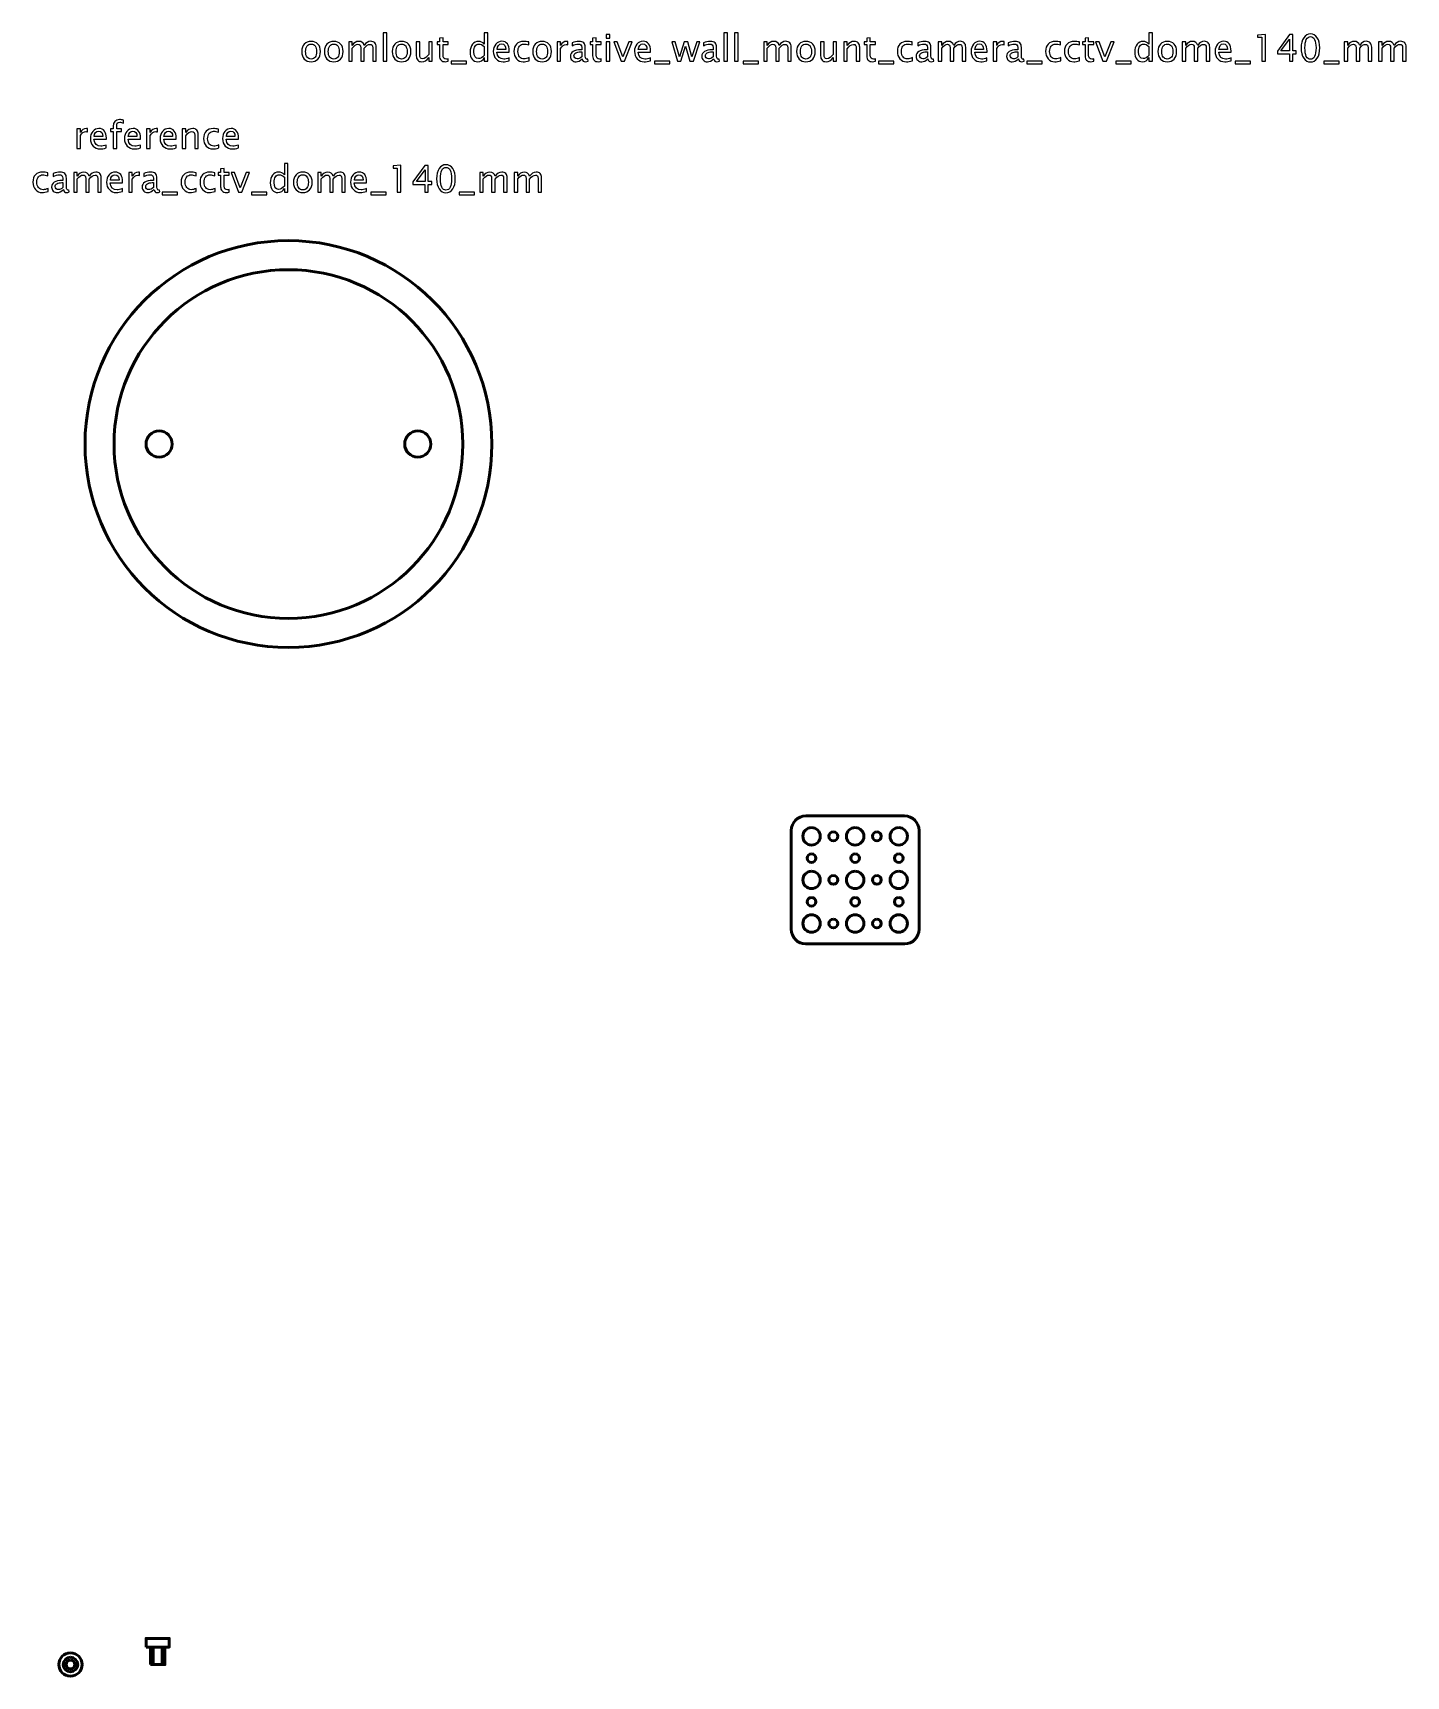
# Model space of a CAD drawing. Header units: centimetres. Extents: x -28.3 to 19, y -27.4 to 29.1.
import ezdxf

# ---------------------------------------------------------------- set-up
doc = ezdxf.new("R2010")
doc.units = ezdxf.units.CM
doc.header["$MEASUREMENT"] = 0
doc.layers.add('Layer 1', color=7, linetype='Continuous')

msp = doc.modelspace()

# ---------------------------------------------------------------- linework, layer by layer
at = {"layer": 'Layer 1', "lineweight": 53}
for points in [[(-24.40004, -26.4), (-23.60004, -26.4), (-23.60004, -26.1), (-24.40004, -26.1), (-24.40004, -26.4)], [(-24.25003, -27.00001), (-23.75003, -27.00001), (-23.75003, -26.39999), (-24.25003, -26.39999), (-24.25003, -27.00001)], [(-24.15004, -27.00001), (-23.85004, -27.00001), (-23.85004, -26.39999), (-24.15004, -26.39999), (-24.15004, -27.00001)]]:
    msp.add_lwpolyline(points, close=True, dxfattribs=at)
for centre, major_axis in [((-19.5, 15), (0, 7)), ((-19.5, 15), (0, 6)), ((-23.95, 15), (0, 0.45)), ((-15.05, 15), (0, 0.45)), ((-1.49999, 1.49999), (0, 0.30001)), ((0.00001, 1.49999), (0, 0.30001)), ((1.50001, 1.49999), (0, 0.30001)), ((-0.75, 1.5), (0, 0.15)), ((0.75, 1.5), (0, 0.15)), ((-1.5, 0.75), (0, 0.15)), ((0, 0.75), (0, 0.15)), ((1.5, 0.75), (0, 0.15)), ((-1.49999, -0.00001), (0, 0.30001)), ((-0.75, 0), (0, 0.15)), ((0.00001, -0.00001), (0, 0.30001)), ((0.75, 0), (0, 0.15)), ((1.50001, -0.00001), (0, 0.30001)), ((-1.5, -0.75), (0, 0.15)), ((0, -0.75), (0, 0.15)), ((1.5, -0.75), (0, 0.15)), ((-1.49999, -1.50001), (0, 0.30001)), ((-0.75, -1.5), (0, 0.15)), ((0.00001, -1.50001), (0, 0.30001)), ((0.75, -1.5), (0, 0.15)), ((1.50001, -1.50001), (0, 0.30001)), ((-27, -27), (0, 0.4)), ((-27, -27), (0, 0.25)), ((-27, -27), (0, 0.15))]:
    msp.add_ellipse(centre, major_axis=major_axis, ratio=1, dxfattribs=at)
at = {"layer": 'Layer 1'}
for points, knots in [([(-18.71969, 28.1552), (-18.81854, 28.1552), (-18.89685, 28.18674), (-18.95443, 28.24982), (-18.95443, 28.24982), (-19.01221, 28.31289), (-19.041, 28.39862), (-19.041, 28.50678), (-19.041, 28.50678), (-19.041, 28.61473), (-19.01221, 28.70024), (-18.95443, 28.76311), (-18.95443, 28.76311), (-18.89685, 28.82597), (-18.81854, 28.85751), (-18.71969, 28.85751), (-18.71969, 28.85751), (-18.62084, 28.85751), (-18.54252, 28.82597), (-18.48495, 28.76311), (-18.48495, 28.76311), (-18.42717, 28.70024), (-18.39838, 28.61473), (-18.39838, 28.50678), (-18.39838, 28.50678), (-18.39838, 28.39862), (-18.42717, 28.31289), (-18.48495, 28.24982), (-18.48495, 28.24982), (-18.54252, 28.18674), (-18.62084, 28.1552), (-18.71969, 28.1552)], [0, 0, 0, 0, 0.11111111, 0.11111111, 0.11111111, 0.11111111, 0.22222222, 0.22222222, 0.22222222, 0.22222222, 0.33333333, 0.33333333, 0.33333333, 0.33333333, 0.44444444, 0.44444444, 0.44444444, 0.44444444, 0.55555556, 0.55555556, 0.55555556, 0.55555556, 0.66666667, 0.66666667, 0.66666667, 0.66666667, 0.77777778, 0.77777778, 0.77777778, 0.77777778, 1, 1, 1, 1]), ([(-17.93949, 28.1552), (-18.03834, 28.1552), (-18.11665, 28.18674), (-18.17423, 28.24982), (-18.17423, 28.24982), (-18.23201, 28.31289), (-18.2608, 28.39862), (-18.2608, 28.50678), (-18.2608, 28.50678), (-18.2608, 28.61473), (-18.23201, 28.70024), (-18.17423, 28.76311), (-18.17423, 28.76311), (-18.11665, 28.82597), (-18.03834, 28.85751), (-17.93949, 28.85751), (-17.93949, 28.85751), (-17.84064, 28.85751), (-17.76232, 28.82597), (-17.70475, 28.76311), (-17.70475, 28.76311), (-17.64697, 28.70024), (-17.61818, 28.61473), (-17.61818, 28.50678), (-17.61818, 28.50678), (-17.61818, 28.39862), (-17.64697, 28.31289), (-17.70475, 28.24982), (-17.70475, 28.24982), (-17.76232, 28.18674), (-17.84064, 28.1552), (-17.93949, 28.1552)], [0, 0, 0, 0, 0.11111111, 0.11111111, 0.11111111, 0.11111111, 0.22222222, 0.22222222, 0.22222222, 0.22222222, 0.33333333, 0.33333333, 0.33333333, 0.33333333, 0.44444444, 0.44444444, 0.44444444, 0.44444444, 0.55555556, 0.55555556, 0.55555556, 0.55555556, 0.66666667, 0.66666667, 0.66666667, 0.66666667, 0.77777778, 0.77777778, 0.77777778, 0.77777778, 1, 1, 1, 1]), ([(-17.42726, 28.17044), (-17.42726, 28.17044), (-17.42726, 28.84354), (-17.42726, 28.84354), (-17.42726, 28.84354), (-17.42726, 28.84354), (-17.30534, 28.84354), (-17.30534, 28.84354), (-17.30534, 28.84354), (-17.30534, 28.84354), (-17.30534, 28.71633), (-17.30534, 28.71633), (-17.30534, 28.71633), (-17.24586, 28.81052), (-17.16966, 28.85751), (-17.07632, 28.85751), (-17.07632, 28.85751), (-16.98636, 28.85751), (-16.92519, 28.81052), (-16.89259, 28.71633), (-16.89259, 28.71633), (-16.8348, 28.81137), (-16.75945, 28.85878), (-16.66695, 28.85878), (-16.66695, 28.85878), (-16.6079, 28.85878), (-16.56197, 28.84142), (-16.52916, 28.8065), (-16.52916, 28.8065), (-16.49635, 28.77157), (-16.47984, 28.72268), (-16.47984, 28.65981), (-16.47984, 28.65981), (-16.47984, 28.65981), (-16.47984, 28.17044), (-16.47984, 28.17044), (-16.47984, 28.17044), (-16.47984, 28.17044), (-16.60176, 28.17044), (-16.60176, 28.17044), (-16.60176, 28.17044), (-16.60176, 28.17044), (-16.60176, 28.63971), (-16.60176, 28.63971), (-16.60176, 28.63971), (-16.60176, 28.71633), (-16.63224, 28.75464), (-16.6932, 28.75464), (-16.6932, 28.75464), (-16.75649, 28.75464), (-16.82295, 28.70998), (-16.89259, 28.62044), (-16.89259, 28.62044), (-16.89259, 28.62044), (-16.89259, 28.17044), (-16.89259, 28.17044), (-16.89259, 28.17044), (-16.89259, 28.17044), (-17.01451, 28.17044), (-17.01451, 28.17044), (-17.01451, 28.17044), (-17.01451, 28.17044), (-17.01451, 28.64013), (-17.01451, 28.64013), (-17.01451, 28.64013), (-17.01451, 28.71739), (-17.04541, 28.75591), (-17.10743, 28.75591), (-17.10743, 28.75591), (-17.16903, 28.75591), (-17.23507, 28.71104), (-17.30534, 28.62108), (-17.30534, 28.62108), (-17.30534, 28.62108), (-17.30534, 28.17044), (-17.30534, 28.17044), (-17.30534, 28.17044), (-17.30534, 28.17044), (-17.42726, 28.17044), (-17.42726, 28.17044)], [0, 0, 0, 0, 0.04761905, 0.04761905, 0.04761905, 0.04761905, 0.0952381, 0.0952381, 0.0952381, 0.0952381, 0.14285714, 0.14285714, 0.14285714, 0.14285714, 0.19047619, 0.19047619, 0.19047619, 0.19047619, 0.23809524, 0.23809524, 0.23809524, 0.23809524, 0.28571429, 0.28571429, 0.28571429, 0.28571429, 0.33333333, 0.33333333, 0.33333333, 0.33333333, 0.38095238, 0.38095238, 0.38095238, 0.38095238, 0.42857143, 0.42857143, 0.42857143, 0.42857143, 0.47619048, 0.47619048, 0.47619048, 0.47619048, 0.52380952, 0.52380952, 0.52380952, 0.52380952, 0.57142857, 0.57142857, 0.57142857, 0.57142857, 0.61904762, 0.61904762, 0.61904762, 0.61904762, 0.66666667, 0.66666667, 0.66666667, 0.66666667, 0.71428571, 0.71428571, 0.71428571, 0.71428571, 0.76190476, 0.76190476, 0.76190476, 0.76190476, 0.80952381, 0.80952381, 0.80952381, 0.80952381, 0.85714286, 0.85714286, 0.85714286, 0.85714286, 0.9047619, 0.9047619, 0.9047619, 0.9047619, 1, 1, 1, 1]), ([(-16.2415, 28.17044), (-16.2415, 28.17044), (-16.2415, 29.14961), (-16.2415, 29.14961), (-16.2415, 29.14961), (-16.2415, 29.14961), (-16.11958, 29.14961), (-16.11958, 29.14961), (-16.11958, 29.14961), (-16.11958, 29.14961), (-16.11958, 28.17044), (-16.11958, 28.17044), (-16.11958, 28.17044), (-16.11958, 28.17044), (-16.2415, 28.17044), (-16.2415, 28.17044)], [0, 0, 0, 0, 0.2, 0.2, 0.2, 0.2, 0.4, 0.4, 0.4, 0.4, 0.6, 0.6, 0.6, 0.6, 1, 1, 1, 1]), ([(-15.6065, 28.1552), (-15.70535, 28.1552), (-15.78366, 28.18674), (-15.84124, 28.24982), (-15.84124, 28.24982), (-15.89902, 28.31289), (-15.92781, 28.39862), (-15.92781, 28.50678), (-15.92781, 28.50678), (-15.92781, 28.61473), (-15.89902, 28.70024), (-15.84124, 28.76311), (-15.84124, 28.76311), (-15.78366, 28.82597), (-15.70535, 28.85751), (-15.6065, 28.85751), (-15.6065, 28.85751), (-15.50765, 28.85751), (-15.42933, 28.82597), (-15.37176, 28.76311), (-15.37176, 28.76311), (-15.31398, 28.70024), (-15.28519, 28.61473), (-15.28519, 28.50678), (-15.28519, 28.50678), (-15.28519, 28.39862), (-15.31398, 28.31289), (-15.37176, 28.24982), (-15.37176, 28.24982), (-15.42933, 28.18674), (-15.50765, 28.1552), (-15.6065, 28.1552)], [0, 0, 0, 0, 0.11111111, 0.11111111, 0.11111111, 0.11111111, 0.22222222, 0.22222222, 0.22222222, 0.22222222, 0.33333333, 0.33333333, 0.33333333, 0.33333333, 0.44444444, 0.44444444, 0.44444444, 0.44444444, 0.55555556, 0.55555556, 0.55555556, 0.55555556, 0.66666667, 0.66666667, 0.66666667, 0.66666667, 0.77777778, 0.77777778, 0.77777778, 0.77777778, 1, 1, 1, 1]), ([(-14.67263, 28.17044), (-14.67263, 28.17044), (-14.67263, 28.29702), (-14.67263, 28.29702), (-14.67263, 28.29702), (-14.73761, 28.2024), (-14.81656, 28.1552), (-14.90927, 28.1552), (-14.90927, 28.1552), (-14.96812, 28.1552), (-15.01489, 28.17362), (-15.04961, 28.21066), (-15.04961, 28.21066), (-15.08453, 28.2477), (-15.10189, 28.29744), (-15.10189, 28.36031), (-15.10189, 28.36031), (-15.10189, 28.36031), (-15.10189, 28.84354), (-15.10189, 28.84354), (-15.10189, 28.84354), (-15.10189, 28.84354), (-14.97997, 28.84354), (-14.97997, 28.84354), (-14.97997, 28.84354), (-14.97997, 28.84354), (-14.97997, 28.4001), (-14.97997, 28.4001), (-14.97997, 28.4001), (-14.97997, 28.34951), (-14.97256, 28.31374), (-14.95796, 28.29257), (-14.95796, 28.29257), (-14.94314, 28.27119), (-14.91859, 28.26061), (-14.88408, 28.26061), (-14.88408, 28.26061), (-14.80958, 28.26061), (-14.73888, 28.30951), (-14.67263, 28.40751), (-14.67263, 28.40751), (-14.67263, 28.40751), (-14.67263, 28.84354), (-14.67263, 28.84354), (-14.67263, 28.84354), (-14.67263, 28.84354), (-14.55071, 28.84354), (-14.55071, 28.84354), (-14.55071, 28.84354), (-14.55071, 28.84354), (-14.55071, 28.17044), (-14.55071, 28.17044), (-14.55071, 28.17044), (-14.55071, 28.17044), (-14.67263, 28.17044), (-14.67263, 28.17044)], [0, 0, 0, 0, 0.06666667, 0.06666667, 0.06666667, 0.06666667, 0.13333333, 0.13333333, 0.13333333, 0.13333333, 0.2, 0.2, 0.2, 0.2, 0.26666667, 0.26666667, 0.26666667, 0.26666667, 0.33333333, 0.33333333, 0.33333333, 0.33333333, 0.4, 0.4, 0.4, 0.4, 0.46666667, 0.46666667, 0.46666667, 0.46666667, 0.53333333, 0.53333333, 0.53333333, 0.53333333, 0.6, 0.6, 0.6, 0.6, 0.66666667, 0.66666667, 0.66666667, 0.66666667, 0.73333333, 0.73333333, 0.73333333, 0.73333333, 0.8, 0.8, 0.8, 0.8, 0.86666667, 0.86666667, 0.86666667, 0.86666667, 1, 1, 1, 1]), ([(-14.00503, 28.17065), (-14.04271, 28.16028), (-14.07551, 28.1552), (-14.10324, 28.1552), (-14.10324, 28.1552), (-14.16547, 28.1552), (-14.21394, 28.17298), (-14.24866, 28.20854), (-14.24866, 28.20854), (-14.28358, 28.2441), (-14.30094, 28.29342), (-14.30094, 28.35671), (-14.30094, 28.35671), (-14.30094, 28.35671), (-14.30094, 28.7521), (-14.30094, 28.7521), (-14.30094, 28.7521), (-14.30094, 28.7521), (-14.38518, 28.7521), (-14.38518, 28.7521), (-14.38518, 28.7521), (-14.38518, 28.7521), (-14.38518, 28.84354), (-14.38518, 28.84354), (-14.38518, 28.84354), (-14.38518, 28.84354), (-14.30094, 28.84354), (-14.30094, 28.84354), (-14.30094, 28.84354), (-14.30094, 28.84354), (-14.30094, 28.96525), (-14.30094, 28.96525), (-14.30094, 28.96525), (-14.30094, 28.96525), (-14.17902, 28.97689), (-14.17902, 28.97689), (-14.17902, 28.97689), (-14.17902, 28.97689), (-14.17902, 28.84354), (-14.17902, 28.84354), (-14.17902, 28.84354), (-14.17902, 28.84354), (-14.00249, 28.84354), (-14.00249, 28.84354), (-14.00249, 28.84354), (-14.00249, 28.84354), (-14.00249, 28.7521), (-14.00249, 28.7521), (-14.00249, 28.7521), (-14.00249, 28.7521), (-14.17902, 28.7521), (-14.17902, 28.7521), (-14.17902, 28.7521), (-14.17902, 28.7521), (-14.17902, 28.37872), (-14.17902, 28.37872), (-14.17902, 28.37872), (-14.17902, 28.29067), (-14.14071, 28.24664), (-14.0643, 28.24664), (-14.0643, 28.24664), (-14.048, 28.24664), (-14.02831, 28.24939), (-14.00503, 28.25468), (-14.00503, 28.25468), (-14.00503, 28.25468), (-14.00503, 28.17065), (-14.00503, 28.17065)], [0, 0, 0, 0, 0.05555556, 0.05555556, 0.05555556, 0.05555556, 0.11111111, 0.11111111, 0.11111111, 0.11111111, 0.16666667, 0.16666667, 0.16666667, 0.16666667, 0.22222222, 0.22222222, 0.22222222, 0.22222222, 0.27777778, 0.27777778, 0.27777778, 0.27777778, 0.33333333, 0.33333333, 0.33333333, 0.33333333, 0.38888889, 0.38888889, 0.38888889, 0.38888889, 0.44444444, 0.44444444, 0.44444444, 0.44444444, 0.5, 0.5, 0.5, 0.5, 0.55555556, 0.55555556, 0.55555556, 0.55555556, 0.61111111, 0.61111111, 0.61111111, 0.61111111, 0.66666667, 0.66666667, 0.66666667, 0.66666667, 0.72222222, 0.72222222, 0.72222222, 0.72222222, 0.77777778, 0.77777778, 0.77777778, 0.77777778, 0.83333333, 0.83333333, 0.83333333, 0.83333333, 0.88888889, 0.88888889, 0.88888889, 0.88888889, 1, 1, 1, 1]), ([(-12.76297, 28.17044), (-12.76297, 28.17044), (-12.76297, 28.29681), (-12.76297, 28.29681), (-12.76297, 28.29681), (-12.81271, 28.2024), (-12.88764, 28.1552), (-12.98776, 28.1552), (-12.98776, 28.1552), (-13.06904, 28.1552), (-13.13296, 28.18462), (-13.17953, 28.24368), (-13.17953, 28.24368), (-13.2261, 28.30273), (-13.24938, 28.38338), (-13.24938, 28.48561), (-13.24938, 28.48561), (-13.24938, 28.59737), (-13.22292, 28.68733), (-13.17022, 28.75549), (-13.17022, 28.75549), (-13.1173, 28.82343), (-13.04787, 28.85751), (-12.96172, 28.85751), (-12.96172, 28.85751), (-12.88193, 28.85751), (-12.81546, 28.82703), (-12.76297, 28.76586), (-12.76297, 28.76586), (-12.76297, 28.76586), (-12.76297, 29.14961), (-12.76297, 29.14961), (-12.76297, 29.14961), (-12.76297, 29.14961), (-12.64105, 29.14961), (-12.64105, 29.14961), (-12.64105, 29.14961), (-12.64105, 29.14961), (-12.64105, 28.17044), (-12.64105, 28.17044), (-12.64105, 28.17044), (-12.64105, 28.17044), (-12.76297, 28.17044), (-12.76297, 28.17044)], [0, 0, 0, 0, 0.08333333, 0.08333333, 0.08333333, 0.08333333, 0.16666667, 0.16666667, 0.16666667, 0.16666667, 0.25, 0.25, 0.25, 0.25, 0.33333333, 0.33333333, 0.33333333, 0.33333333, 0.41666667, 0.41666667, 0.41666667, 0.41666667, 0.5, 0.5, 0.5, 0.5, 0.58333333, 0.58333333, 0.58333333, 0.58333333, 0.66666667, 0.66666667, 0.66666667, 0.66666667, 0.75, 0.75, 0.75, 0.75, 0.83333333, 0.83333333, 0.83333333, 0.83333333, 1, 1, 1, 1]), ([(-11.90276, 28.19203), (-11.98467, 28.16748), (-12.05474, 28.1552), (-12.11316, 28.1552), (-12.11316, 28.1552), (-12.21285, 28.1552), (-12.29392, 28.18822), (-12.35636, 28.25405), (-12.35636, 28.25405), (-12.4188, 28.31988), (-12.45013, 28.40518), (-12.45013, 28.51017), (-12.45013, 28.51017), (-12.45013, 28.61198), (-12.42261, 28.69559), (-12.36737, 28.76099), (-12.36737, 28.76099), (-12.31212, 28.82618), (-12.24143, 28.85878), (-12.15528, 28.85878), (-12.15528, 28.85878), (-12.07379, 28.85878), (-12.01071, 28.82978), (-11.96626, 28.77179), (-11.96626, 28.77179), (-11.92181, 28.71379), (-11.89958, 28.63166), (-11.89958, 28.52519), (-11.89958, 28.52519), (-11.89958, 28.52519), (-11.90022, 28.48794), (-11.90022, 28.48794), (-11.90022, 28.48794), (-11.90022, 28.48794), (-12.32567, 28.48794), (-12.32567, 28.48794), (-12.32567, 28.48794), (-12.30789, 28.32707), (-12.22936, 28.24664), (-12.0903, 28.24664), (-12.0903, 28.24664), (-12.03928, 28.24664), (-11.97684, 28.26103), (-11.90276, 28.28982), (-11.90276, 28.28982), (-11.90276, 28.28982), (-11.90276, 28.19203), (-11.90276, 28.19203)], [0, 0, 0, 0, 0.07692308, 0.07692308, 0.07692308, 0.07692308, 0.15384615, 0.15384615, 0.15384615, 0.15384615, 0.23076923, 0.23076923, 0.23076923, 0.23076923, 0.30769231, 0.30769231, 0.30769231, 0.30769231, 0.38461538, 0.38461538, 0.38461538, 0.38461538, 0.46153846, 0.46153846, 0.46153846, 0.46153846, 0.53846154, 0.53846154, 0.53846154, 0.53846154, 0.61538462, 0.61538462, 0.61538462, 0.61538462, 0.69230769, 0.69230769, 0.69230769, 0.69230769, 0.76923077, 0.76923077, 0.76923077, 0.76923077, 0.84615385, 0.84615385, 0.84615385, 0.84615385, 1, 1, 1, 1]), ([(-11.22183, 28.19076), (-11.30078, 28.16705), (-11.36894, 28.1552), (-11.4263, 28.1552), (-11.4263, 28.1552), (-11.51732, 28.1552), (-11.59267, 28.18886), (-11.65257, 28.25595), (-11.65257, 28.25595), (-11.71247, 28.32326), (-11.74253, 28.40814), (-11.74253, 28.51038), (-11.74253, 28.51038), (-11.74253, 28.6196), (-11.7129, 28.7049), (-11.65363, 28.76586), (-11.65363, 28.76586), (-11.59436, 28.82703), (-11.5116, 28.85751), (-11.40534, 28.85751), (-11.40534, 28.85751), (-11.35306, 28.85751), (-11.29422, 28.85031), (-11.22945, 28.83592), (-11.22945, 28.83592), (-11.22945, 28.83592), (-11.22945, 28.73305), (-11.22945, 28.73305), (-11.22945, 28.73305), (-11.29824, 28.75337), (-11.35433, 28.76353), (-11.39751, 28.76353), (-11.39751, 28.76353), (-11.46017, 28.76353), (-11.51033, 28.74004), (-11.5478, 28.69326), (-11.5478, 28.69326), (-11.58526, 28.64648), (-11.6041, 28.58404), (-11.6041, 28.50614), (-11.6041, 28.50614), (-11.6041, 28.43058), (-11.58463, 28.36962), (-11.54589, 28.32284), (-11.54589, 28.32284), (-11.50716, 28.27627), (-11.45657, 28.25299), (-11.3937, 28.25299), (-11.3937, 28.25299), (-11.33803, 28.25299), (-11.28088, 28.26738), (-11.22183, 28.29617), (-11.22183, 28.29617), (-11.22183, 28.29617), (-11.22183, 28.19076), (-11.22183, 28.19076)], [0, 0, 0, 0, 0.06666667, 0.06666667, 0.06666667, 0.06666667, 0.13333333, 0.13333333, 0.13333333, 0.13333333, 0.2, 0.2, 0.2, 0.2, 0.26666667, 0.26666667, 0.26666667, 0.26666667, 0.33333333, 0.33333333, 0.33333333, 0.33333333, 0.4, 0.4, 0.4, 0.4, 0.46666667, 0.46666667, 0.46666667, 0.46666667, 0.53333333, 0.53333333, 0.53333333, 0.53333333, 0.6, 0.6, 0.6, 0.6, 0.66666667, 0.66666667, 0.66666667, 0.66666667, 0.73333333, 0.73333333, 0.73333333, 0.73333333, 0.8, 0.8, 0.8, 0.8, 0.86666667, 0.86666667, 0.86666667, 0.86666667, 1, 1, 1, 1]), ([(-10.77077, 28.1552), (-10.86962, 28.1552), (-10.94793, 28.18674), (-11.00551, 28.24982), (-11.00551, 28.24982), (-11.06329, 28.31289), (-11.09208, 28.39862), (-11.09208, 28.50678), (-11.09208, 28.50678), (-11.09208, 28.61473), (-11.06329, 28.70024), (-11.00551, 28.76311), (-11.00551, 28.76311), (-10.94793, 28.82597), (-10.86962, 28.85751), (-10.77077, 28.85751), (-10.77077, 28.85751), (-10.67192, 28.85751), (-10.5936, 28.82597), (-10.53603, 28.76311), (-10.53603, 28.76311), (-10.47825, 28.70024), (-10.44946, 28.61473), (-10.44946, 28.50678), (-10.44946, 28.50678), (-10.44946, 28.39862), (-10.47825, 28.31289), (-10.53603, 28.24982), (-10.53603, 28.24982), (-10.5936, 28.18674), (-10.67192, 28.1552), (-10.77077, 28.1552)], [0, 0, 0, 0, 0.11111111, 0.11111111, 0.11111111, 0.11111111, 0.22222222, 0.22222222, 0.22222222, 0.22222222, 0.33333333, 0.33333333, 0.33333333, 0.33333333, 0.44444444, 0.44444444, 0.44444444, 0.44444444, 0.55555556, 0.55555556, 0.55555556, 0.55555556, 0.66666667, 0.66666667, 0.66666667, 0.66666667, 0.77777778, 0.77777778, 0.77777778, 0.77777778, 1, 1, 1, 1]), ([(-10.25854, 28.17044), (-10.25854, 28.17044), (-10.25854, 28.84354), (-10.25854, 28.84354), (-10.25854, 28.84354), (-10.25854, 28.84354), (-10.13662, 28.84354), (-10.13662, 28.84354), (-10.13662, 28.84354), (-10.13662, 28.84354), (-10.13662, 28.71633), (-10.13662, 28.71633), (-10.13662, 28.71633), (-10.08815, 28.81052), (-10.01787, 28.85751), (-9.92559, 28.85751), (-9.92559, 28.85751), (-9.9131, 28.85751), (-9.89998, 28.85645), (-9.88643, 28.85434), (-9.88643, 28.85434), (-9.88643, 28.85434), (-9.88643, 28.74025), (-9.88643, 28.74025), (-9.88643, 28.74025), (-9.9076, 28.74723), (-9.92622, 28.75083), (-9.94231, 28.75083), (-9.94231, 28.75083), (-10.01978, 28.75083), (-10.08455, 28.70511), (-10.13662, 28.61346), (-10.13662, 28.61346), (-10.13662, 28.61346), (-10.13662, 28.17044), (-10.13662, 28.17044), (-10.13662, 28.17044), (-10.13662, 28.17044), (-10.25854, 28.17044), (-10.25854, 28.17044)], [0, 0, 0, 0, 0.09090909, 0.09090909, 0.09090909, 0.09090909, 0.18181818, 0.18181818, 0.18181818, 0.18181818, 0.27272727, 0.27272727, 0.27272727, 0.27272727, 0.36363636, 0.36363636, 0.36363636, 0.36363636, 0.45454545, 0.45454545, 0.45454545, 0.45454545, 0.54545455, 0.54545455, 0.54545455, 0.54545455, 0.63636364, 0.63636364, 0.63636364, 0.63636364, 0.72727273, 0.72727273, 0.72727273, 0.72727273, 0.81818182, 0.81818182, 0.81818182, 0.81818182, 1, 1, 1, 1]), ([(-9.39198, 28.25617), (-9.46521, 28.18886), (-9.5357, 28.1552), (-9.60343, 28.1552), (-9.60343, 28.1552), (-9.6591, 28.1552), (-9.70546, 28.17256), (-9.74207, 28.20748), (-9.74207, 28.20748), (-9.7789, 28.24241), (-9.79732, 28.28643), (-9.79732, 28.33956), (-9.79732, 28.33956), (-9.79732, 28.41301), (-9.76642, 28.46953), (-9.70461, 28.5089), (-9.70461, 28.5089), (-9.6428, 28.54827), (-9.55411, 28.56795), (-9.43854, 28.56795), (-9.43854, 28.56795), (-9.43854, 28.56795), (-9.40997, 28.56795), (-9.40997, 28.56795), (-9.40997, 28.56795), (-9.40997, 28.56795), (-9.40997, 28.64902), (-9.40997, 28.64902), (-9.40997, 28.64902), (-9.40997, 28.72712), (-9.45061, 28.76607), (-9.5321, 28.76607), (-9.5321, 28.76607), (-9.59518, 28.76607), (-9.66418, 28.74617), (-9.7389, 28.70638), (-9.7389, 28.70638), (-9.7389, 28.70638), (-9.7389, 28.80671), (-9.7389, 28.80671), (-9.7389, 28.80671), (-9.65677, 28.84058), (-9.5793, 28.85751), (-9.5067, 28.85751), (-9.5067, 28.85751), (-9.43198, 28.85751), (-9.37674, 28.84058), (-9.34139, 28.8065), (-9.34139, 28.8065), (-9.30583, 28.77242), (-9.28805, 28.71993), (-9.28805, 28.64902), (-9.28805, 28.64902), (-9.28805, 28.64902), (-9.28805, 28.34485), (-9.28805, 28.34485), (-9.28805, 28.34485), (-9.28805, 28.27522), (-9.26667, 28.24029), (-9.2237, 28.24029), (-9.2237, 28.24029), (-9.21841, 28.24029), (-9.21058, 28.24114), (-9.20021, 28.24283), (-9.20021, 28.24283), (-9.20021, 28.24283), (-9.19153, 28.1751), (-9.19153, 28.1751), (-9.19153, 28.1751), (-9.21926, 28.16176), (-9.24974, 28.1552), (-9.28318, 28.1552), (-9.28318, 28.1552), (-9.34012, 28.1552), (-9.37631, 28.18886), (-9.39198, 28.25617)], [0, 0, 0, 0, 0.05, 0.05, 0.05, 0.05, 0.1, 0.1, 0.1, 0.1, 0.15, 0.15, 0.15, 0.15, 0.2, 0.2, 0.2, 0.2, 0.25, 0.25, 0.25, 0.25, 0.3, 0.3, 0.3, 0.3, 0.35, 0.35, 0.35, 0.35, 0.4, 0.4, 0.4, 0.4, 0.45, 0.45, 0.45, 0.45, 0.5, 0.5, 0.5, 0.5, 0.55, 0.55, 0.55, 0.55, 0.6, 0.6, 0.6, 0.6, 0.65, 0.65, 0.65, 0.65, 0.7, 0.7, 0.7, 0.7, 0.75, 0.75, 0.75, 0.75, 0.8, 0.8, 0.8, 0.8, 0.85, 0.85, 0.85, 0.85, 0.9, 0.9, 0.9, 0.9, 1, 1, 1, 1]), ([(-8.73666, 28.17065), (-8.77434, 28.16028), (-8.80714, 28.1552), (-8.83487, 28.1552), (-8.83487, 28.1552), (-8.8971, 28.1552), (-8.94557, 28.17298), (-8.98029, 28.20854), (-8.98029, 28.20854), (-9.01521, 28.2441), (-9.03257, 28.29342), (-9.03257, 28.35671), (-9.03257, 28.35671), (-9.03257, 28.35671), (-9.03257, 28.7521), (-9.03257, 28.7521), (-9.03257, 28.7521), (-9.03257, 28.7521), (-9.11681, 28.7521), (-9.11681, 28.7521), (-9.11681, 28.7521), (-9.11681, 28.7521), (-9.11681, 28.84354), (-9.11681, 28.84354), (-9.11681, 28.84354), (-9.11681, 28.84354), (-9.03257, 28.84354), (-9.03257, 28.84354), (-9.03257, 28.84354), (-9.03257, 28.84354), (-9.03257, 28.96525), (-9.03257, 28.96525), (-9.03257, 28.96525), (-9.03257, 28.96525), (-8.91065, 28.97689), (-8.91065, 28.97689), (-8.91065, 28.97689), (-8.91065, 28.97689), (-8.91065, 28.84354), (-8.91065, 28.84354), (-8.91065, 28.84354), (-8.91065, 28.84354), (-8.73412, 28.84354), (-8.73412, 28.84354), (-8.73412, 28.84354), (-8.73412, 28.84354), (-8.73412, 28.7521), (-8.73412, 28.7521), (-8.73412, 28.7521), (-8.73412, 28.7521), (-8.91065, 28.7521), (-8.91065, 28.7521), (-8.91065, 28.7521), (-8.91065, 28.7521), (-8.91065, 28.37872), (-8.91065, 28.37872), (-8.91065, 28.37872), (-8.91065, 28.29067), (-8.87234, 28.24664), (-8.79593, 28.24664), (-8.79593, 28.24664), (-8.77963, 28.24664), (-8.75994, 28.24939), (-8.73666, 28.25468), (-8.73666, 28.25468), (-8.73666, 28.25468), (-8.73666, 28.17065), (-8.73666, 28.17065)], [0, 0, 0, 0, 0.05555556, 0.05555556, 0.05555556, 0.05555556, 0.11111111, 0.11111111, 0.11111111, 0.11111111, 0.16666667, 0.16666667, 0.16666667, 0.16666667, 0.22222222, 0.22222222, 0.22222222, 0.22222222, 0.27777778, 0.27777778, 0.27777778, 0.27777778, 0.33333333, 0.33333333, 0.33333333, 0.33333333, 0.38888889, 0.38888889, 0.38888889, 0.38888889, 0.44444444, 0.44444444, 0.44444444, 0.44444444, 0.5, 0.5, 0.5, 0.5, 0.55555556, 0.55555556, 0.55555556, 0.55555556, 0.61111111, 0.61111111, 0.61111111, 0.61111111, 0.66666667, 0.66666667, 0.66666667, 0.66666667, 0.72222222, 0.72222222, 0.72222222, 0.72222222, 0.77777778, 0.77777778, 0.77777778, 0.77777778, 0.83333333, 0.83333333, 0.83333333, 0.83333333, 0.88888889, 0.88888889, 0.88888889, 0.88888889, 1, 1, 1, 1]), ([(-8.56267, 28.96673), (-8.56267, 28.96673), (-8.56267, 29.08865), (-8.56267, 29.08865), (-8.56267, 29.08865), (-8.56267, 29.08865), (-8.44075, 29.08865), (-8.44075, 29.08865), (-8.44075, 29.08865), (-8.44075, 29.08865), (-8.44075, 28.96673), (-8.44075, 28.96673), (-8.44075, 28.96673), (-8.44075, 28.96673), (-8.56267, 28.96673), (-8.56267, 28.96673)], [0, 0, 0, 0, 0.2, 0.2, 0.2, 0.2, 0.4, 0.4, 0.4, 0.4, 0.6, 0.6, 0.6, 0.6, 1, 1, 1, 1]), ([(-8.56267, 28.17044), (-8.56267, 28.17044), (-8.56267, 28.84354), (-8.56267, 28.84354), (-8.56267, 28.84354), (-8.56267, 28.84354), (-8.44075, 28.84354), (-8.44075, 28.84354), (-8.44075, 28.84354), (-8.44075, 28.84354), (-8.44075, 28.17044), (-8.44075, 28.17044), (-8.44075, 28.17044), (-8.44075, 28.17044), (-8.56267, 28.17044), (-8.56267, 28.17044)], [0, 0, 0, 0, 0.2, 0.2, 0.2, 0.2, 0.4, 0.4, 0.4, 0.4, 0.6, 0.6, 0.6, 0.6, 1, 1, 1, 1]), ([(-8.05552, 28.17044), (-8.05552, 28.17044), (-8.30613, 28.84354), (-8.30613, 28.84354), (-8.30613, 28.84354), (-8.30613, 28.84354), (-8.18421, 28.84354), (-8.18421, 28.84354), (-8.18421, 28.84354), (-8.18421, 28.84354), (-7.98884, 28.32051), (-7.98884, 28.32051), (-7.98884, 28.32051), (-7.98884, 28.32051), (-7.78204, 28.84354), (-7.78204, 28.84354), (-7.78204, 28.84354), (-7.78204, 28.84354), (-7.66732, 28.84354), (-7.66732, 28.84354), (-7.66732, 28.84354), (-7.66732, 28.84354), (-7.93338, 28.17044), (-7.93338, 28.17044), (-7.93338, 28.17044), (-7.93338, 28.17044), (-8.05552, 28.17044), (-8.05552, 28.17044)], [0, 0, 0, 0, 0.125, 0.125, 0.125, 0.125, 0.25, 0.25, 0.25, 0.25, 0.375, 0.375, 0.375, 0.375, 0.5, 0.5, 0.5, 0.5, 0.625, 0.625, 0.625, 0.625, 0.75, 0.75, 0.75, 0.75, 1, 1, 1, 1]), ([(-7.04438, 28.19203), (-7.12629, 28.16748), (-7.19636, 28.1552), (-7.25478, 28.1552), (-7.25478, 28.1552), (-7.35447, 28.1552), (-7.43554, 28.18822), (-7.49798, 28.25405), (-7.49798, 28.25405), (-7.56042, 28.31988), (-7.59175, 28.40518), (-7.59175, 28.51017), (-7.59175, 28.51017), (-7.59175, 28.61198), (-7.56423, 28.69559), (-7.50899, 28.76099), (-7.50899, 28.76099), (-7.45374, 28.82618), (-7.38305, 28.85878), (-7.2969, 28.85878), (-7.2969, 28.85878), (-7.21541, 28.85878), (-7.15233, 28.82978), (-7.10788, 28.77179), (-7.10788, 28.77179), (-7.06343, 28.71379), (-7.0412, 28.63166), (-7.0412, 28.52519), (-7.0412, 28.52519), (-7.0412, 28.52519), (-7.04184, 28.48794), (-7.04184, 28.48794), (-7.04184, 28.48794), (-7.04184, 28.48794), (-7.46729, 28.48794), (-7.46729, 28.48794), (-7.46729, 28.48794), (-7.44951, 28.32707), (-7.37098, 28.24664), (-7.23192, 28.24664), (-7.23192, 28.24664), (-7.1809, 28.24664), (-7.11846, 28.26103), (-7.04438, 28.28982), (-7.04438, 28.28982), (-7.04438, 28.28982), (-7.04438, 28.19203), (-7.04438, 28.19203)], [0, 0, 0, 0, 0.07692308, 0.07692308, 0.07692308, 0.07692308, 0.15384615, 0.15384615, 0.15384615, 0.15384615, 0.23076923, 0.23076923, 0.23076923, 0.23076923, 0.30769231, 0.30769231, 0.30769231, 0.30769231, 0.38461538, 0.38461538, 0.38461538, 0.38461538, 0.46153846, 0.46153846, 0.46153846, 0.46153846, 0.53846154, 0.53846154, 0.53846154, 0.53846154, 0.61538462, 0.61538462, 0.61538462, 0.61538462, 0.69230769, 0.69230769, 0.69230769, 0.69230769, 0.76923077, 0.76923077, 0.76923077, 0.76923077, 0.84615385, 0.84615385, 0.84615385, 0.84615385, 1, 1, 1, 1]), ([(-6.11707, 28.17044), (-6.11707, 28.17044), (-6.31011, 28.84354), (-6.31011, 28.84354), (-6.31011, 28.84354), (-6.31011, 28.84354), (-6.19115, 28.84354), (-6.19115, 28.84354), (-6.19115, 28.84354), (-6.19115, 28.84354), (-6.0432, 28.32094), (-6.0432, 28.32094), (-6.0432, 28.32094), (-6.0432, 28.32094), (-5.8836, 28.84354), (-5.8836, 28.84354), (-5.8836, 28.84354), (-5.8836, 28.84354), (-5.76168, 28.84354), (-5.76168, 28.84354), (-5.76168, 28.84354), (-5.76168, 28.84354), (-5.62135, 28.32178), (-5.62135, 28.32178), (-5.62135, 28.32178), (-5.62135, 28.32178), (-5.45159, 28.84354), (-5.45159, 28.84354), (-5.45159, 28.84354), (-5.45159, 28.84354), (-5.34745, 28.84354), (-5.34745, 28.84354), (-5.34745, 28.84354), (-5.34745, 28.84354), (-5.56716, 28.17044), (-5.56716, 28.17044), (-5.56716, 28.17044), (-5.56716, 28.17044), (-5.68908, 28.17044), (-5.68908, 28.17044), (-5.68908, 28.17044), (-5.68908, 28.17044), (-5.83344, 28.69537), (-5.83344, 28.69537), (-5.83344, 28.69537), (-5.83344, 28.69537), (-5.99515, 28.17044), (-5.99515, 28.17044), (-5.99515, 28.17044), (-5.99515, 28.17044), (-6.11707, 28.17044), (-6.11707, 28.17044)], [0, 0, 0, 0, 0.07142857, 0.07142857, 0.07142857, 0.07142857, 0.14285714, 0.14285714, 0.14285714, 0.14285714, 0.21428571, 0.21428571, 0.21428571, 0.21428571, 0.28571429, 0.28571429, 0.28571429, 0.28571429, 0.35714286, 0.35714286, 0.35714286, 0.35714286, 0.42857143, 0.42857143, 0.42857143, 0.42857143, 0.5, 0.5, 0.5, 0.5, 0.57142857, 0.57142857, 0.57142857, 0.57142857, 0.64285714, 0.64285714, 0.64285714, 0.64285714, 0.71428571, 0.71428571, 0.71428571, 0.71428571, 0.78571429, 0.78571429, 0.78571429, 0.78571429, 0.85714286, 0.85714286, 0.85714286, 0.85714286, 1, 1, 1, 1]), ([(-4.87035, 28.25617), (-4.94358, 28.18886), (-5.01407, 28.1552), (-5.0818, 28.1552), (-5.0818, 28.1552), (-5.13747, 28.1552), (-5.18383, 28.17256), (-5.22044, 28.20748), (-5.22044, 28.20748), (-5.25727, 28.24241), (-5.27569, 28.28643), (-5.27569, 28.33956), (-5.27569, 28.33956), (-5.27569, 28.41301), (-5.24479, 28.46953), (-5.18298, 28.5089), (-5.18298, 28.5089), (-5.12117, 28.54827), (-5.03248, 28.56795), (-4.91691, 28.56795), (-4.91691, 28.56795), (-4.91691, 28.56795), (-4.88834, 28.56795), (-4.88834, 28.56795), (-4.88834, 28.56795), (-4.88834, 28.56795), (-4.88834, 28.64902), (-4.88834, 28.64902), (-4.88834, 28.64902), (-4.88834, 28.72712), (-4.92898, 28.76607), (-5.01047, 28.76607), (-5.01047, 28.76607), (-5.07355, 28.76607), (-5.14255, 28.74617), (-5.21727, 28.70638), (-5.21727, 28.70638), (-5.21727, 28.70638), (-5.21727, 28.80671), (-5.21727, 28.80671), (-5.21727, 28.80671), (-5.13514, 28.84058), (-5.05767, 28.85751), (-4.98507, 28.85751), (-4.98507, 28.85751), (-4.91035, 28.85751), (-4.85511, 28.84058), (-4.81976, 28.8065), (-4.81976, 28.8065), (-4.7842, 28.77242), (-4.76642, 28.71993), (-4.76642, 28.64902), (-4.76642, 28.64902), (-4.76642, 28.64902), (-4.76642, 28.34485), (-4.76642, 28.34485), (-4.76642, 28.34485), (-4.76642, 28.27522), (-4.74504, 28.24029), (-4.70207, 28.24029), (-4.70207, 28.24029), (-4.69678, 28.24029), (-4.68895, 28.24114), (-4.67858, 28.24283), (-4.67858, 28.24283), (-4.67858, 28.24283), (-4.6699, 28.1751), (-4.6699, 28.1751), (-4.6699, 28.1751), (-4.69763, 28.16176), (-4.72811, 28.1552), (-4.76155, 28.1552), (-4.76155, 28.1552), (-4.81849, 28.1552), (-4.85468, 28.18886), (-4.87035, 28.25617)], [0, 0, 0, 0, 0.05, 0.05, 0.05, 0.05, 0.1, 0.1, 0.1, 0.1, 0.15, 0.15, 0.15, 0.15, 0.2, 0.2, 0.2, 0.2, 0.25, 0.25, 0.25, 0.25, 0.3, 0.3, 0.3, 0.3, 0.35, 0.35, 0.35, 0.35, 0.4, 0.4, 0.4, 0.4, 0.45, 0.45, 0.45, 0.45, 0.5, 0.5, 0.5, 0.5, 0.55, 0.55, 0.55, 0.55, 0.6, 0.6, 0.6, 0.6, 0.65, 0.65, 0.65, 0.65, 0.7, 0.7, 0.7, 0.7, 0.75, 0.75, 0.75, 0.75, 0.8, 0.8, 0.8, 0.8, 0.85, 0.85, 0.85, 0.85, 0.9, 0.9, 0.9, 0.9, 1, 1, 1, 1]), ([(-4.51602, 28.17044), (-4.51602, 28.17044), (-4.51602, 29.14961), (-4.51602, 29.14961), (-4.51602, 29.14961), (-4.51602, 29.14961), (-4.3941, 29.14961), (-4.3941, 29.14961), (-4.3941, 29.14961), (-4.3941, 29.14961), (-4.3941, 28.17044), (-4.3941, 28.17044), (-4.3941, 28.17044), (-4.3941, 28.17044), (-4.51602, 28.17044), (-4.51602, 28.17044)], [0, 0, 0, 0, 0.2, 0.2, 0.2, 0.2, 0.4, 0.4, 0.4, 0.4, 0.6, 0.6, 0.6, 0.6, 1, 1, 1, 1]), ([(-4.14899, 28.17044), (-4.14899, 28.17044), (-4.14899, 29.14961), (-4.14899, 29.14961), (-4.14899, 29.14961), (-4.14899, 29.14961), (-4.02707, 29.14961), (-4.02707, 29.14961), (-4.02707, 29.14961), (-4.02707, 29.14961), (-4.02707, 28.17044), (-4.02707, 28.17044), (-4.02707, 28.17044), (-4.02707, 28.17044), (-4.14899, 28.17044), (-4.14899, 28.17044)], [0, 0, 0, 0, 0.2, 0.2, 0.2, 0.2, 0.4, 0.4, 0.4, 0.4, 0.6, 0.6, 0.6, 0.6, 1, 1, 1, 1]), ([(-3.14696, 28.17044), (-3.14696, 28.17044), (-3.14696, 28.84354), (-3.14696, 28.84354), (-3.14696, 28.84354), (-3.14696, 28.84354), (-3.02504, 28.84354), (-3.02504, 28.84354), (-3.02504, 28.84354), (-3.02504, 28.84354), (-3.02504, 28.71633), (-3.02504, 28.71633), (-3.02504, 28.71633), (-2.96556, 28.81052), (-2.88936, 28.85751), (-2.79602, 28.85751), (-2.79602, 28.85751), (-2.70606, 28.85751), (-2.64489, 28.81052), (-2.61229, 28.71633), (-2.61229, 28.71633), (-2.5545, 28.81137), (-2.47915, 28.85878), (-2.38665, 28.85878), (-2.38665, 28.85878), (-2.3276, 28.85878), (-2.28167, 28.84142), (-2.24886, 28.8065), (-2.24886, 28.8065), (-2.21605, 28.77157), (-2.19954, 28.72268), (-2.19954, 28.65981), (-2.19954, 28.65981), (-2.19954, 28.65981), (-2.19954, 28.17044), (-2.19954, 28.17044), (-2.19954, 28.17044), (-2.19954, 28.17044), (-2.32146, 28.17044), (-2.32146, 28.17044), (-2.32146, 28.17044), (-2.32146, 28.17044), (-2.32146, 28.63971), (-2.32146, 28.63971), (-2.32146, 28.63971), (-2.32146, 28.71633), (-2.35194, 28.75464), (-2.4129, 28.75464), (-2.4129, 28.75464), (-2.47619, 28.75464), (-2.54265, 28.70998), (-2.61229, 28.62044), (-2.61229, 28.62044), (-2.61229, 28.62044), (-2.61229, 28.17044), (-2.61229, 28.17044), (-2.61229, 28.17044), (-2.61229, 28.17044), (-2.73421, 28.17044), (-2.73421, 28.17044), (-2.73421, 28.17044), (-2.73421, 28.17044), (-2.73421, 28.64013), (-2.73421, 28.64013), (-2.73421, 28.64013), (-2.73421, 28.71739), (-2.76511, 28.75591), (-2.82713, 28.75591), (-2.82713, 28.75591), (-2.88873, 28.75591), (-2.95477, 28.71104), (-3.02504, 28.62108), (-3.02504, 28.62108), (-3.02504, 28.62108), (-3.02504, 28.17044), (-3.02504, 28.17044), (-3.02504, 28.17044), (-3.02504, 28.17044), (-3.14696, 28.17044), (-3.14696, 28.17044)], [0, 0, 0, 0, 0.04761905, 0.04761905, 0.04761905, 0.04761905, 0.0952381, 0.0952381, 0.0952381, 0.0952381, 0.14285714, 0.14285714, 0.14285714, 0.14285714, 0.19047619, 0.19047619, 0.19047619, 0.19047619, 0.23809524, 0.23809524, 0.23809524, 0.23809524, 0.28571429, 0.28571429, 0.28571429, 0.28571429, 0.33333333, 0.33333333, 0.33333333, 0.33333333, 0.38095238, 0.38095238, 0.38095238, 0.38095238, 0.42857143, 0.42857143, 0.42857143, 0.42857143, 0.47619048, 0.47619048, 0.47619048, 0.47619048, 0.52380952, 0.52380952, 0.52380952, 0.52380952, 0.57142857, 0.57142857, 0.57142857, 0.57142857, 0.61904762, 0.61904762, 0.61904762, 0.61904762, 0.66666667, 0.66666667, 0.66666667, 0.66666667, 0.71428571, 0.71428571, 0.71428571, 0.71428571, 0.76190476, 0.76190476, 0.76190476, 0.76190476, 0.80952381, 0.80952381, 0.80952381, 0.80952381, 0.85714286, 0.85714286, 0.85714286, 0.85714286, 0.9047619, 0.9047619, 0.9047619, 0.9047619, 1, 1, 1, 1]), ([(-1.69323, 28.1552), (-1.79208, 28.1552), (-1.87039, 28.18674), (-1.92797, 28.24982), (-1.92797, 28.24982), (-1.98575, 28.31289), (-2.01454, 28.39862), (-2.01454, 28.50678), (-2.01454, 28.50678), (-2.01454, 28.61473), (-1.98575, 28.70024), (-1.92797, 28.76311), (-1.92797, 28.76311), (-1.87039, 28.82597), (-1.79208, 28.85751), (-1.69323, 28.85751), (-1.69323, 28.85751), (-1.59438, 28.85751), (-1.51606, 28.82597), (-1.45849, 28.76311), (-1.45849, 28.76311), (-1.40071, 28.70024), (-1.37192, 28.61473), (-1.37192, 28.50678), (-1.37192, 28.50678), (-1.37192, 28.39862), (-1.40071, 28.31289), (-1.45849, 28.24982), (-1.45849, 28.24982), (-1.51606, 28.18674), (-1.59438, 28.1552), (-1.69323, 28.1552)], [0, 0, 0, 0, 0.11111111, 0.11111111, 0.11111111, 0.11111111, 0.22222222, 0.22222222, 0.22222222, 0.22222222, 0.33333333, 0.33333333, 0.33333333, 0.33333333, 0.44444444, 0.44444444, 0.44444444, 0.44444444, 0.55555556, 0.55555556, 0.55555556, 0.55555556, 0.66666667, 0.66666667, 0.66666667, 0.66666667, 0.77777778, 0.77777778, 0.77777778, 0.77777778, 1, 1, 1, 1]), ([(-0.75936, 28.17044), (-0.75936, 28.17044), (-0.75936, 28.29702), (-0.75936, 28.29702), (-0.75936, 28.29702), (-0.82434, 28.2024), (-0.90329, 28.1552), (-0.996, 28.1552), (-0.996, 28.1552), (-1.05485, 28.1552), (-1.10162, 28.17362), (-1.13634, 28.21066), (-1.13634, 28.21066), (-1.17126, 28.2477), (-1.18862, 28.29744), (-1.18862, 28.36031), (-1.18862, 28.36031), (-1.18862, 28.36031), (-1.18862, 28.84354), (-1.18862, 28.84354), (-1.18862, 28.84354), (-1.18862, 28.84354), (-1.0667, 28.84354), (-1.0667, 28.84354), (-1.0667, 28.84354), (-1.0667, 28.84354), (-1.0667, 28.4001), (-1.0667, 28.4001), (-1.0667, 28.4001), (-1.0667, 28.34951), (-1.05929, 28.31374), (-1.04469, 28.29257), (-1.04469, 28.29257), (-1.02987, 28.27119), (-1.00532, 28.26061), (-0.97081, 28.26061), (-0.97081, 28.26061), (-0.89631, 28.26061), (-0.82561, 28.30951), (-0.75936, 28.40751), (-0.75936, 28.40751), (-0.75936, 28.40751), (-0.75936, 28.84354), (-0.75936, 28.84354), (-0.75936, 28.84354), (-0.75936, 28.84354), (-0.63744, 28.84354), (-0.63744, 28.84354), (-0.63744, 28.84354), (-0.63744, 28.84354), (-0.63744, 28.17044), (-0.63744, 28.17044), (-0.63744, 28.17044), (-0.63744, 28.17044), (-0.75936, 28.17044), (-0.75936, 28.17044)], [0, 0, 0, 0, 0.06666667, 0.06666667, 0.06666667, 0.06666667, 0.13333333, 0.13333333, 0.13333333, 0.13333333, 0.2, 0.2, 0.2, 0.2, 0.26666667, 0.26666667, 0.26666667, 0.26666667, 0.33333333, 0.33333333, 0.33333333, 0.33333333, 0.4, 0.4, 0.4, 0.4, 0.46666667, 0.46666667, 0.46666667, 0.46666667, 0.53333333, 0.53333333, 0.53333333, 0.53333333, 0.6, 0.6, 0.6, 0.6, 0.66666667, 0.66666667, 0.66666667, 0.66666667, 0.73333333, 0.73333333, 0.73333333, 0.73333333, 0.8, 0.8, 0.8, 0.8, 0.86666667, 0.86666667, 0.86666667, 0.86666667, 1, 1, 1, 1]), ([(-0.39275, 28.17044), (-0.39275, 28.17044), (-0.39275, 28.84354), (-0.39275, 28.84354), (-0.39275, 28.84354), (-0.39275, 28.84354), (-0.27083, 28.84354), (-0.27083, 28.84354), (-0.27083, 28.84354), (-0.27083, 28.84354), (-0.27083, 28.71633), (-0.27083, 28.71633), (-0.27083, 28.71633), (-0.20627, 28.81052), (-0.12711, 28.85751), (-0.03355, 28.85751), (-0.03355, 28.85751), (0.02529, 28.85751), (0.07207, 28.8391), (0.10657, 28.80205), (0.10657, 28.80205), (0.14107, 28.76522), (0.15843, 28.71548), (0.15843, 28.65325), (0.15843, 28.65325), (0.15843, 28.65325), (0.15843, 28.17044), (0.15843, 28.17044), (0.15843, 28.17044), (0.15843, 28.17044), (0.03651, 28.17044), (0.03651, 28.17044), (0.03651, 28.17044), (0.03651, 28.17044), (0.03651, 28.61346), (0.03651, 28.61346), (0.03651, 28.61346), (0.03651, 28.66341), (0.0291, 28.69897), (0.0145, 28.72014), (0.0145, 28.72014), (-0.00032, 28.74152), (-0.02466, 28.7521), (-0.05874, 28.7521), (-0.05874, 28.7521), (-0.13367, 28.7521), (-0.20437, 28.70321), (-0.27083, 28.60542), (-0.27083, 28.60542), (-0.27083, 28.60542), (-0.27083, 28.17044), (-0.27083, 28.17044), (-0.27083, 28.17044), (-0.27083, 28.17044), (-0.39275, 28.17044), (-0.39275, 28.17044)], [0, 0, 0, 0, 0.06666667, 0.06666667, 0.06666667, 0.06666667, 0.13333333, 0.13333333, 0.13333333, 0.13333333, 0.2, 0.2, 0.2, 0.2, 0.26666667, 0.26666667, 0.26666667, 0.26666667, 0.33333333, 0.33333333, 0.33333333, 0.33333333, 0.4, 0.4, 0.4, 0.4, 0.46666667, 0.46666667, 0.46666667, 0.46666667, 0.53333333, 0.53333333, 0.53333333, 0.53333333, 0.6, 0.6, 0.6, 0.6, 0.66666667, 0.66666667, 0.66666667, 0.66666667, 0.73333333, 0.73333333, 0.73333333, 0.73333333, 0.8, 0.8, 0.8, 0.8, 0.86666667, 0.86666667, 0.86666667, 0.86666667, 1, 1, 1, 1]), ([(0.69649, 28.17065), (0.65881, 28.16028), (0.62601, 28.1552), (0.59828, 28.1552), (0.59828, 28.1552), (0.53605, 28.1552), (0.48758, 28.17298), (0.45286, 28.20854), (0.45286, 28.20854), (0.41794, 28.2441), (0.40058, 28.29342), (0.40058, 28.35671), (0.40058, 28.35671), (0.40058, 28.35671), (0.40058, 28.7521), (0.40058, 28.7521), (0.40058, 28.7521), (0.40058, 28.7521), (0.31634, 28.7521), (0.31634, 28.7521), (0.31634, 28.7521), (0.31634, 28.7521), (0.31634, 28.84354), (0.31634, 28.84354), (0.31634, 28.84354), (0.31634, 28.84354), (0.40058, 28.84354), (0.40058, 28.84354), (0.40058, 28.84354), (0.40058, 28.84354), (0.40058, 28.96525), (0.40058, 28.96525), (0.40058, 28.96525), (0.40058, 28.96525), (0.5225, 28.97689), (0.5225, 28.97689), (0.5225, 28.97689), (0.5225, 28.97689), (0.5225, 28.84354), (0.5225, 28.84354), (0.5225, 28.84354), (0.5225, 28.84354), (0.69903, 28.84354), (0.69903, 28.84354), (0.69903, 28.84354), (0.69903, 28.84354), (0.69903, 28.7521), (0.69903, 28.7521), (0.69903, 28.7521), (0.69903, 28.7521), (0.5225, 28.7521), (0.5225, 28.7521), (0.5225, 28.7521), (0.5225, 28.7521), (0.5225, 28.37872), (0.5225, 28.37872), (0.5225, 28.37872), (0.5225, 28.29067), (0.56081, 28.24664), (0.63722, 28.24664), (0.63722, 28.24664), (0.65352, 28.24664), (0.67321, 28.24939), (0.69649, 28.25468), (0.69649, 28.25468), (0.69649, 28.25468), (0.69649, 28.17065), (0.69649, 28.17065)], [0, 0, 0, 0, 0.05555556, 0.05555556, 0.05555556, 0.05555556, 0.11111111, 0.11111111, 0.11111111, 0.11111111, 0.16666667, 0.16666667, 0.16666667, 0.16666667, 0.22222222, 0.22222222, 0.22222222, 0.22222222, 0.27777778, 0.27777778, 0.27777778, 0.27777778, 0.33333333, 0.33333333, 0.33333333, 0.33333333, 0.38888889, 0.38888889, 0.38888889, 0.38888889, 0.44444444, 0.44444444, 0.44444444, 0.44444444, 0.5, 0.5, 0.5, 0.5, 0.55555556, 0.55555556, 0.55555556, 0.55555556, 0.61111111, 0.61111111, 0.61111111, 0.61111111, 0.66666667, 0.66666667, 0.66666667, 0.66666667, 0.72222222, 0.72222222, 0.72222222, 0.72222222, 0.77777778, 0.77777778, 0.77777778, 0.77777778, 0.83333333, 0.83333333, 0.83333333, 0.83333333, 0.88888889, 0.88888889, 0.88888889, 0.88888889, 1, 1, 1, 1]), ([(1.97284, 28.19076), (1.89389, 28.16705), (1.82573, 28.1552), (1.76837, 28.1552), (1.76837, 28.1552), (1.67735, 28.1552), (1.602, 28.18886), (1.5421, 28.25595), (1.5421, 28.25595), (1.4822, 28.32326), (1.45214, 28.40814), (1.45214, 28.51038), (1.45214, 28.51038), (1.45214, 28.6196), (1.48177, 28.7049), (1.54104, 28.76586), (1.54104, 28.76586), (1.60031, 28.82703), (1.68307, 28.85751), (1.78933, 28.85751), (1.78933, 28.85751), (1.84161, 28.85751), (1.90045, 28.85031), (1.96522, 28.83592), (1.96522, 28.83592), (1.96522, 28.83592), (1.96522, 28.73305), (1.96522, 28.73305), (1.96522, 28.73305), (1.89643, 28.75337), (1.84034, 28.76353), (1.79716, 28.76353), (1.79716, 28.76353), (1.7345, 28.76353), (1.68434, 28.74004), (1.64687, 28.69326), (1.64687, 28.69326), (1.60941, 28.64648), (1.59057, 28.58404), (1.59057, 28.50614), (1.59057, 28.50614), (1.59057, 28.43058), (1.61004, 28.36962), (1.64878, 28.32284), (1.64878, 28.32284), (1.68751, 28.27627), (1.7381, 28.25299), (1.80097, 28.25299), (1.80097, 28.25299), (1.85664, 28.25299), (1.91379, 28.26738), (1.97284, 28.29617), (1.97284, 28.29617), (1.97284, 28.29617), (1.97284, 28.19076), (1.97284, 28.19076)], [0, 0, 0, 0, 0.06666667, 0.06666667, 0.06666667, 0.06666667, 0.13333333, 0.13333333, 0.13333333, 0.13333333, 0.2, 0.2, 0.2, 0.2, 0.26666667, 0.26666667, 0.26666667, 0.26666667, 0.33333333, 0.33333333, 0.33333333, 0.33333333, 0.4, 0.4, 0.4, 0.4, 0.46666667, 0.46666667, 0.46666667, 0.46666667, 0.53333333, 0.53333333, 0.53333333, 0.53333333, 0.6, 0.6, 0.6, 0.6, 0.66666667, 0.66666667, 0.66666667, 0.66666667, 0.73333333, 0.73333333, 0.73333333, 0.73333333, 0.8, 0.8, 0.8, 0.8, 0.86666667, 0.86666667, 0.86666667, 0.86666667, 1, 1, 1, 1]), ([(2.50285, 28.25617), (2.42962, 28.18886), (2.35913, 28.1552), (2.2914, 28.1552), (2.2914, 28.1552), (2.23573, 28.1552), (2.18937, 28.17256), (2.15276, 28.20748), (2.15276, 28.20748), (2.11593, 28.24241), (2.09751, 28.28643), (2.09751, 28.33956), (2.09751, 28.33956), (2.09751, 28.41301), (2.12841, 28.46953), (2.19022, 28.5089), (2.19022, 28.5089), (2.25203, 28.54827), (2.34072, 28.56795), (2.45629, 28.56795), (2.45629, 28.56795), (2.45629, 28.56795), (2.48486, 28.56795), (2.48486, 28.56795), (2.48486, 28.56795), (2.48486, 28.56795), (2.48486, 28.64902), (2.48486, 28.64902), (2.48486, 28.64902), (2.48486, 28.72712), (2.44422, 28.76607), (2.36273, 28.76607), (2.36273, 28.76607), (2.29965, 28.76607), (2.23065, 28.74617), (2.15593, 28.70638), (2.15593, 28.70638), (2.15593, 28.70638), (2.15593, 28.80671), (2.15593, 28.80671), (2.15593, 28.80671), (2.23806, 28.84058), (2.31553, 28.85751), (2.38813, 28.85751), (2.38813, 28.85751), (2.46285, 28.85751), (2.51809, 28.84058), (2.55344, 28.8065), (2.55344, 28.8065), (2.589, 28.77242), (2.60678, 28.71993), (2.60678, 28.64902), (2.60678, 28.64902), (2.60678, 28.64902), (2.60678, 28.34485), (2.60678, 28.34485), (2.60678, 28.34485), (2.60678, 28.27522), (2.62816, 28.24029), (2.67113, 28.24029), (2.67113, 28.24029), (2.67642, 28.24029), (2.68425, 28.24114), (2.69462, 28.24283), (2.69462, 28.24283), (2.69462, 28.24283), (2.7033, 28.1751), (2.7033, 28.1751), (2.7033, 28.1751), (2.67557, 28.16176), (2.64509, 28.1552), (2.61165, 28.1552), (2.61165, 28.1552), (2.55471, 28.1552), (2.51852, 28.18886), (2.50285, 28.25617)], [0, 0, 0, 0, 0.05, 0.05, 0.05, 0.05, 0.1, 0.1, 0.1, 0.1, 0.15, 0.15, 0.15, 0.15, 0.2, 0.2, 0.2, 0.2, 0.25, 0.25, 0.25, 0.25, 0.3, 0.3, 0.3, 0.3, 0.35, 0.35, 0.35, 0.35, 0.4, 0.4, 0.4, 0.4, 0.45, 0.45, 0.45, 0.45, 0.5, 0.5, 0.5, 0.5, 0.55, 0.55, 0.55, 0.55, 0.6, 0.6, 0.6, 0.6, 0.65, 0.65, 0.65, 0.65, 0.7, 0.7, 0.7, 0.7, 0.75, 0.75, 0.75, 0.75, 0.8, 0.8, 0.8, 0.8, 0.85, 0.85, 0.85, 0.85, 0.9, 0.9, 0.9, 0.9, 1, 1, 1, 1]), ([(2.85718, 28.17044), (2.85718, 28.17044), (2.85718, 28.84354), (2.85718, 28.84354), (2.85718, 28.84354), (2.85718, 28.84354), (2.9791, 28.84354), (2.9791, 28.84354), (2.9791, 28.84354), (2.9791, 28.84354), (2.9791, 28.71633), (2.9791, 28.71633), (2.9791, 28.71633), (3.03858, 28.81052), (3.11478, 28.85751), (3.20812, 28.85751), (3.20812, 28.85751), (3.29808, 28.85751), (3.35925, 28.81052), (3.39185, 28.71633), (3.39185, 28.71633), (3.44964, 28.81137), (3.52499, 28.85878), (3.61749, 28.85878), (3.61749, 28.85878), (3.67654, 28.85878), (3.72247, 28.84142), (3.75528, 28.8065), (3.75528, 28.8065), (3.78809, 28.77157), (3.8046, 28.72268), (3.8046, 28.65981), (3.8046, 28.65981), (3.8046, 28.65981), (3.8046, 28.17044), (3.8046, 28.17044), (3.8046, 28.17044), (3.8046, 28.17044), (3.68268, 28.17044), (3.68268, 28.17044), (3.68268, 28.17044), (3.68268, 28.17044), (3.68268, 28.63971), (3.68268, 28.63971), (3.68268, 28.63971), (3.68268, 28.71633), (3.6522, 28.75464), (3.59124, 28.75464), (3.59124, 28.75464), (3.52795, 28.75464), (3.46149, 28.70998), (3.39185, 28.62044), (3.39185, 28.62044), (3.39185, 28.62044), (3.39185, 28.17044), (3.39185, 28.17044), (3.39185, 28.17044), (3.39185, 28.17044), (3.26993, 28.17044), (3.26993, 28.17044), (3.26993, 28.17044), (3.26993, 28.17044), (3.26993, 28.64013), (3.26993, 28.64013), (3.26993, 28.64013), (3.26993, 28.71739), (3.23903, 28.75591), (3.17701, 28.75591), (3.17701, 28.75591), (3.11541, 28.75591), (3.04937, 28.71104), (2.9791, 28.62108), (2.9791, 28.62108), (2.9791, 28.62108), (2.9791, 28.17044), (2.9791, 28.17044), (2.9791, 28.17044), (2.9791, 28.17044), (2.85718, 28.17044), (2.85718, 28.17044)], [0, 0, 0, 0, 0.04761905, 0.04761905, 0.04761905, 0.04761905, 0.0952381, 0.0952381, 0.0952381, 0.0952381, 0.14285714, 0.14285714, 0.14285714, 0.14285714, 0.19047619, 0.19047619, 0.19047619, 0.19047619, 0.23809524, 0.23809524, 0.23809524, 0.23809524, 0.28571429, 0.28571429, 0.28571429, 0.28571429, 0.33333333, 0.33333333, 0.33333333, 0.33333333, 0.38095238, 0.38095238, 0.38095238, 0.38095238, 0.42857143, 0.42857143, 0.42857143, 0.42857143, 0.47619048, 0.47619048, 0.47619048, 0.47619048, 0.52380952, 0.52380952, 0.52380952, 0.52380952, 0.57142857, 0.57142857, 0.57142857, 0.57142857, 0.61904762, 0.61904762, 0.61904762, 0.61904762, 0.66666667, 0.66666667, 0.66666667, 0.66666667, 0.71428571, 0.71428571, 0.71428571, 0.71428571, 0.76190476, 0.76190476, 0.76190476, 0.76190476, 0.80952381, 0.80952381, 0.80952381, 0.80952381, 0.85714286, 0.85714286, 0.85714286, 0.85714286, 0.9047619, 0.9047619, 0.9047619, 0.9047619, 1, 1, 1, 1]), ([(4.53697, 28.19203), (4.45506, 28.16748), (4.38499, 28.1552), (4.32657, 28.1552), (4.32657, 28.1552), (4.22688, 28.1552), (4.14581, 28.18822), (4.08337, 28.25405), (4.08337, 28.25405), (4.02093, 28.31988), (3.9896, 28.40518), (3.9896, 28.51017), (3.9896, 28.51017), (3.9896, 28.61198), (4.01712, 28.69559), (4.07236, 28.76099), (4.07236, 28.76099), (4.12761, 28.82618), (4.1983, 28.85878), (4.28445, 28.85878), (4.28445, 28.85878), (4.36594, 28.85878), (4.42902, 28.82978), (4.47347, 28.77179), (4.47347, 28.77179), (4.51792, 28.71379), (4.54015, 28.63166), (4.54015, 28.52519), (4.54015, 28.52519), (4.54015, 28.52519), (4.53951, 28.48794), (4.53951, 28.48794), (4.53951, 28.48794), (4.53951, 28.48794), (4.11406, 28.48794), (4.11406, 28.48794), (4.11406, 28.48794), (4.13184, 28.32707), (4.21037, 28.24664), (4.34943, 28.24664), (4.34943, 28.24664), (4.40045, 28.24664), (4.46289, 28.26103), (4.53697, 28.28982), (4.53697, 28.28982), (4.53697, 28.28982), (4.53697, 28.19203), (4.53697, 28.19203)], [0, 0, 0, 0, 0.07692308, 0.07692308, 0.07692308, 0.07692308, 0.15384615, 0.15384615, 0.15384615, 0.15384615, 0.23076923, 0.23076923, 0.23076923, 0.23076923, 0.30769231, 0.30769231, 0.30769231, 0.30769231, 0.38461538, 0.38461538, 0.38461538, 0.38461538, 0.46153846, 0.46153846, 0.46153846, 0.46153846, 0.53846154, 0.53846154, 0.53846154, 0.53846154, 0.61538462, 0.61538462, 0.61538462, 0.61538462, 0.69230769, 0.69230769, 0.69230769, 0.69230769, 0.76923077, 0.76923077, 0.76923077, 0.76923077, 0.84615385, 0.84615385, 0.84615385, 0.84615385, 1, 1, 1, 1]), ([(4.75054, 28.17044), (4.75054, 28.17044), (4.75054, 28.84354), (4.75054, 28.84354), (4.75054, 28.84354), (4.75054, 28.84354), (4.87246, 28.84354), (4.87246, 28.84354), (4.87246, 28.84354), (4.87246, 28.84354), (4.87246, 28.71633), (4.87246, 28.71633), (4.87246, 28.71633), (4.92093, 28.81052), (4.99121, 28.85751), (5.08349, 28.85751), (5.08349, 28.85751), (5.09598, 28.85751), (5.1091, 28.85645), (5.12265, 28.85434), (5.12265, 28.85434), (5.12265, 28.85434), (5.12265, 28.74025), (5.12265, 28.74025), (5.12265, 28.74025), (5.10148, 28.74723), (5.08286, 28.75083), (5.06677, 28.75083), (5.06677, 28.75083), (4.9893, 28.75083), (4.92453, 28.70511), (4.87246, 28.61346), (4.87246, 28.61346), (4.87246, 28.61346), (4.87246, 28.17044), (4.87246, 28.17044), (4.87246, 28.17044), (4.87246, 28.17044), (4.75054, 28.17044), (4.75054, 28.17044)], [0, 0, 0, 0, 0.09090909, 0.09090909, 0.09090909, 0.09090909, 0.18181818, 0.18181818, 0.18181818, 0.18181818, 0.27272727, 0.27272727, 0.27272727, 0.27272727, 0.36363636, 0.36363636, 0.36363636, 0.36363636, 0.45454545, 0.45454545, 0.45454545, 0.45454545, 0.54545455, 0.54545455, 0.54545455, 0.54545455, 0.63636364, 0.63636364, 0.63636364, 0.63636364, 0.72727273, 0.72727273, 0.72727273, 0.72727273, 0.81818182, 0.81818182, 0.81818182, 0.81818182, 1, 1, 1, 1]), ([(5.6171, 28.25617), (5.54387, 28.18886), (5.47338, 28.1552), (5.40565, 28.1552), (5.40565, 28.1552), (5.34998, 28.1552), (5.30362, 28.17256), (5.26701, 28.20748), (5.26701, 28.20748), (5.23018, 28.24241), (5.21176, 28.28643), (5.21176, 28.33956), (5.21176, 28.33956), (5.21176, 28.41301), (5.24266, 28.46953), (5.30447, 28.5089), (5.30447, 28.5089), (5.36628, 28.54827), (5.45497, 28.56795), (5.57054, 28.56795), (5.57054, 28.56795), (5.57054, 28.56795), (5.59911, 28.56795), (5.59911, 28.56795), (5.59911, 28.56795), (5.59911, 28.56795), (5.59911, 28.64902), (5.59911, 28.64902), (5.59911, 28.64902), (5.59911, 28.72712), (5.55847, 28.76607), (5.47698, 28.76607), (5.47698, 28.76607), (5.4139, 28.76607), (5.3449, 28.74617), (5.27018, 28.70638), (5.27018, 28.70638), (5.27018, 28.70638), (5.27018, 28.80671), (5.27018, 28.80671), (5.27018, 28.80671), (5.35231, 28.84058), (5.42978, 28.85751), (5.50238, 28.85751), (5.50238, 28.85751), (5.5771, 28.85751), (5.63234, 28.84058), (5.66769, 28.8065), (5.66769, 28.8065), (5.70325, 28.77242), (5.72103, 28.71993), (5.72103, 28.64902), (5.72103, 28.64902), (5.72103, 28.64902), (5.72103, 28.34485), (5.72103, 28.34485), (5.72103, 28.34485), (5.72103, 28.27522), (5.74241, 28.24029), (5.78538, 28.24029), (5.78538, 28.24029), (5.79067, 28.24029), (5.7985, 28.24114), (5.80887, 28.24283), (5.80887, 28.24283), (5.80887, 28.24283), (5.81755, 28.1751), (5.81755, 28.1751), (5.81755, 28.1751), (5.78982, 28.16176), (5.75934, 28.1552), (5.7259, 28.1552), (5.7259, 28.1552), (5.66896, 28.1552), (5.63277, 28.18886), (5.6171, 28.25617)], [0, 0, 0, 0, 0.05, 0.05, 0.05, 0.05, 0.1, 0.1, 0.1, 0.1, 0.15, 0.15, 0.15, 0.15, 0.2, 0.2, 0.2, 0.2, 0.25, 0.25, 0.25, 0.25, 0.3, 0.3, 0.3, 0.3, 0.35, 0.35, 0.35, 0.35, 0.4, 0.4, 0.4, 0.4, 0.45, 0.45, 0.45, 0.45, 0.5, 0.5, 0.5, 0.5, 0.55, 0.55, 0.55, 0.55, 0.6, 0.6, 0.6, 0.6, 0.65, 0.65, 0.65, 0.65, 0.7, 0.7, 0.7, 0.7, 0.75, 0.75, 0.75, 0.75, 0.8, 0.8, 0.8, 0.8, 0.85, 0.85, 0.85, 0.85, 0.9, 0.9, 0.9, 0.9, 1, 1, 1, 1]), ([(7.07379, 28.19076), (6.99484, 28.16705), (6.92668, 28.1552), (6.86932, 28.1552), (6.86932, 28.1552), (6.7783, 28.1552), (6.70295, 28.18886), (6.64305, 28.25595), (6.64305, 28.25595), (6.58315, 28.32326), (6.55309, 28.40814), (6.55309, 28.51038), (6.55309, 28.51038), (6.55309, 28.6196), (6.58272, 28.7049), (6.64199, 28.76586), (6.64199, 28.76586), (6.70126, 28.82703), (6.78402, 28.85751), (6.89028, 28.85751), (6.89028, 28.85751), (6.94256, 28.85751), (7.0014, 28.85031), (7.06617, 28.83592), (7.06617, 28.83592), (7.06617, 28.83592), (7.06617, 28.73305), (7.06617, 28.73305), (7.06617, 28.73305), (6.99738, 28.75337), (6.94129, 28.76353), (6.89811, 28.76353), (6.89811, 28.76353), (6.83545, 28.76353), (6.78529, 28.74004), (6.74782, 28.69326), (6.74782, 28.69326), (6.71036, 28.64648), (6.69152, 28.58404), (6.69152, 28.50614), (6.69152, 28.50614), (6.69152, 28.43058), (6.71099, 28.36962), (6.74973, 28.32284), (6.74973, 28.32284), (6.78846, 28.27627), (6.83905, 28.25299), (6.90192, 28.25299), (6.90192, 28.25299), (6.95759, 28.25299), (7.01474, 28.26738), (7.07379, 28.29617), (7.07379, 28.29617), (7.07379, 28.29617), (7.07379, 28.19076), (7.07379, 28.19076)], [0, 0, 0, 0, 0.06666667, 0.06666667, 0.06666667, 0.06666667, 0.13333333, 0.13333333, 0.13333333, 0.13333333, 0.2, 0.2, 0.2, 0.2, 0.26666667, 0.26666667, 0.26666667, 0.26666667, 0.33333333, 0.33333333, 0.33333333, 0.33333333, 0.4, 0.4, 0.4, 0.4, 0.46666667, 0.46666667, 0.46666667, 0.46666667, 0.53333333, 0.53333333, 0.53333333, 0.53333333, 0.6, 0.6, 0.6, 0.6, 0.66666667, 0.66666667, 0.66666667, 0.66666667, 0.73333333, 0.73333333, 0.73333333, 0.73333333, 0.8, 0.8, 0.8, 0.8, 0.86666667, 0.86666667, 0.86666667, 0.86666667, 1, 1, 1, 1]), ([(7.72424, 28.19076), (7.64529, 28.16705), (7.57713, 28.1552), (7.51977, 28.1552), (7.51977, 28.1552), (7.42875, 28.1552), (7.3534, 28.18886), (7.2935, 28.25595), (7.2935, 28.25595), (7.2336, 28.32326), (7.20354, 28.40814), (7.20354, 28.51038), (7.20354, 28.51038), (7.20354, 28.6196), (7.23317, 28.7049), (7.29244, 28.76586), (7.29244, 28.76586), (7.35171, 28.82703), (7.43447, 28.85751), (7.54073, 28.85751), (7.54073, 28.85751), (7.59301, 28.85751), (7.65185, 28.85031), (7.71662, 28.83592), (7.71662, 28.83592), (7.71662, 28.83592), (7.71662, 28.73305), (7.71662, 28.73305), (7.71662, 28.73305), (7.64783, 28.75337), (7.59174, 28.76353), (7.54856, 28.76353), (7.54856, 28.76353), (7.4859, 28.76353), (7.43574, 28.74004), (7.39827, 28.69326), (7.39827, 28.69326), (7.36081, 28.64648), (7.34197, 28.58404), (7.34197, 28.50614), (7.34197, 28.50614), (7.34197, 28.43058), (7.36144, 28.36962), (7.40018, 28.32284), (7.40018, 28.32284), (7.43891, 28.27627), (7.4895, 28.25299), (7.55237, 28.25299), (7.55237, 28.25299), (7.60804, 28.25299), (7.66519, 28.26738), (7.72424, 28.29617), (7.72424, 28.29617), (7.72424, 28.29617), (7.72424, 28.19076), (7.72424, 28.19076)], [0, 0, 0, 0, 0.06666667, 0.06666667, 0.06666667, 0.06666667, 0.13333333, 0.13333333, 0.13333333, 0.13333333, 0.2, 0.2, 0.2, 0.2, 0.26666667, 0.26666667, 0.26666667, 0.26666667, 0.33333333, 0.33333333, 0.33333333, 0.33333333, 0.4, 0.4, 0.4, 0.4, 0.46666667, 0.46666667, 0.46666667, 0.46666667, 0.53333333, 0.53333333, 0.53333333, 0.53333333, 0.6, 0.6, 0.6, 0.6, 0.66666667, 0.66666667, 0.66666667, 0.66666667, 0.73333333, 0.73333333, 0.73333333, 0.73333333, 0.8, 0.8, 0.8, 0.8, 0.86666667, 0.86666667, 0.86666667, 0.86666667, 1, 1, 1, 1]), ([(8.20832, 28.17065), (8.17064, 28.16028), (8.13784, 28.1552), (8.11011, 28.1552), (8.11011, 28.1552), (8.04788, 28.1552), (7.99941, 28.17298), (7.96469, 28.20854), (7.96469, 28.20854), (7.92977, 28.2441), (7.91241, 28.29342), (7.91241, 28.35671), (7.91241, 28.35671), (7.91241, 28.35671), (7.91241, 28.7521), (7.91241, 28.7521), (7.91241, 28.7521), (7.91241, 28.7521), (7.82817, 28.7521), (7.82817, 28.7521), (7.82817, 28.7521), (7.82817, 28.7521), (7.82817, 28.84354), (7.82817, 28.84354), (7.82817, 28.84354), (7.82817, 28.84354), (7.91241, 28.84354), (7.91241, 28.84354), (7.91241, 28.84354), (7.91241, 28.84354), (7.91241, 28.96525), (7.91241, 28.96525), (7.91241, 28.96525), (7.91241, 28.96525), (8.03433, 28.97689), (8.03433, 28.97689), (8.03433, 28.97689), (8.03433, 28.97689), (8.03433, 28.84354), (8.03433, 28.84354), (8.03433, 28.84354), (8.03433, 28.84354), (8.21086, 28.84354), (8.21086, 28.84354), (8.21086, 28.84354), (8.21086, 28.84354), (8.21086, 28.7521), (8.21086, 28.7521), (8.21086, 28.7521), (8.21086, 28.7521), (8.03433, 28.7521), (8.03433, 28.7521), (8.03433, 28.7521), (8.03433, 28.7521), (8.03433, 28.37872), (8.03433, 28.37872), (8.03433, 28.37872), (8.03433, 28.29067), (8.07264, 28.24664), (8.14905, 28.24664), (8.14905, 28.24664), (8.16535, 28.24664), (8.18504, 28.24939), (8.20832, 28.25468), (8.20832, 28.25468), (8.20832, 28.25468), (8.20832, 28.17065), (8.20832, 28.17065)], [0, 0, 0, 0, 0.05555556, 0.05555556, 0.05555556, 0.05555556, 0.11111111, 0.11111111, 0.11111111, 0.11111111, 0.16666667, 0.16666667, 0.16666667, 0.16666667, 0.22222222, 0.22222222, 0.22222222, 0.22222222, 0.27777778, 0.27777778, 0.27777778, 0.27777778, 0.33333333, 0.33333333, 0.33333333, 0.33333333, 0.38888889, 0.38888889, 0.38888889, 0.38888889, 0.44444444, 0.44444444, 0.44444444, 0.44444444, 0.5, 0.5, 0.5, 0.5, 0.55555556, 0.55555556, 0.55555556, 0.55555556, 0.61111111, 0.61111111, 0.61111111, 0.61111111, 0.66666667, 0.66666667, 0.66666667, 0.66666667, 0.72222222, 0.72222222, 0.72222222, 0.72222222, 0.77777778, 0.77777778, 0.77777778, 0.77777778, 0.83333333, 0.83333333, 0.83333333, 0.83333333, 0.88888889, 0.88888889, 0.88888889, 0.88888889, 1, 1, 1, 1]), ([(8.52243, 28.17044), (8.52243, 28.17044), (8.27182, 28.84354), (8.27182, 28.84354), (8.27182, 28.84354), (8.27182, 28.84354), (8.39374, 28.84354), (8.39374, 28.84354), (8.39374, 28.84354), (8.39374, 28.84354), (8.58911, 28.32051), (8.58911, 28.32051), (8.58911, 28.32051), (8.58911, 28.32051), (8.79591, 28.84354), (8.79591, 28.84354), (8.79591, 28.84354), (8.79591, 28.84354), (8.91063, 28.84354), (8.91063, 28.84354), (8.91063, 28.84354), (8.91063, 28.84354), (8.64457, 28.17044), (8.64457, 28.17044), (8.64457, 28.17044), (8.64457, 28.17044), (8.52243, 28.17044), (8.52243, 28.17044)], [0, 0, 0, 0, 0.125, 0.125, 0.125, 0.125, 0.25, 0.25, 0.25, 0.25, 0.375, 0.375, 0.375, 0.375, 0.5, 0.5, 0.5, 0.5, 0.625, 0.625, 0.625, 0.625, 0.75, 0.75, 0.75, 0.75, 1, 1, 1, 1]), ([(10.10761, 28.17044), (10.10761, 28.17044), (10.10761, 28.29681), (10.10761, 28.29681), (10.10761, 28.29681), (10.05787, 28.2024), (9.98294, 28.1552), (9.88282, 28.1552), (9.88282, 28.1552), (9.80154, 28.1552), (9.73762, 28.18462), (9.69105, 28.24368), (9.69105, 28.24368), (9.64448, 28.30273), (9.6212, 28.38338), (9.6212, 28.48561), (9.6212, 28.48561), (9.6212, 28.59737), (9.64766, 28.68733), (9.70036, 28.75549), (9.70036, 28.75549), (9.75328, 28.82343), (9.82271, 28.85751), (9.90886, 28.85751), (9.90886, 28.85751), (9.98865, 28.85751), (10.05512, 28.82703), (10.10761, 28.76586), (10.10761, 28.76586), (10.10761, 28.76586), (10.10761, 29.14961), (10.10761, 29.14961), (10.10761, 29.14961), (10.10761, 29.14961), (10.22953, 29.14961), (10.22953, 29.14961), (10.22953, 29.14961), (10.22953, 29.14961), (10.22953, 28.17044), (10.22953, 28.17044), (10.22953, 28.17044), (10.22953, 28.17044), (10.10761, 28.17044), (10.10761, 28.17044)], [0, 0, 0, 0, 0.08333333, 0.08333333, 0.08333333, 0.08333333, 0.16666667, 0.16666667, 0.16666667, 0.16666667, 0.25, 0.25, 0.25, 0.25, 0.33333333, 0.33333333, 0.33333333, 0.33333333, 0.41666667, 0.41666667, 0.41666667, 0.41666667, 0.5, 0.5, 0.5, 0.5, 0.58333333, 0.58333333, 0.58333333, 0.58333333, 0.66666667, 0.66666667, 0.66666667, 0.66666667, 0.75, 0.75, 0.75, 0.75, 0.83333333, 0.83333333, 0.83333333, 0.83333333, 1, 1, 1, 1]), ([(10.74176, 28.1552), (10.64291, 28.1552), (10.5646, 28.18674), (10.50702, 28.24982), (10.50702, 28.24982), (10.44924, 28.31289), (10.42045, 28.39862), (10.42045, 28.50678), (10.42045, 28.50678), (10.42045, 28.61473), (10.44924, 28.70024), (10.50702, 28.76311), (10.50702, 28.76311), (10.5646, 28.82597), (10.64291, 28.85751), (10.74176, 28.85751), (10.74176, 28.85751), (10.84061, 28.85751), (10.91893, 28.82597), (10.9765, 28.76311), (10.9765, 28.76311), (11.03428, 28.70024), (11.06307, 28.61473), (11.06307, 28.50678), (11.06307, 28.50678), (11.06307, 28.39862), (11.03428, 28.31289), (10.9765, 28.24982), (10.9765, 28.24982), (10.91893, 28.18674), (10.84061, 28.1552), (10.74176, 28.1552)], [0, 0, 0, 0, 0.11111111, 0.11111111, 0.11111111, 0.11111111, 0.22222222, 0.22222222, 0.22222222, 0.22222222, 0.33333333, 0.33333333, 0.33333333, 0.33333333, 0.44444444, 0.44444444, 0.44444444, 0.44444444, 0.55555556, 0.55555556, 0.55555556, 0.55555556, 0.66666667, 0.66666667, 0.66666667, 0.66666667, 0.77777778, 0.77777778, 0.77777778, 0.77777778, 1, 1, 1, 1]), ([(11.25399, 28.17044), (11.25399, 28.17044), (11.25399, 28.84354), (11.25399, 28.84354), (11.25399, 28.84354), (11.25399, 28.84354), (11.37591, 28.84354), (11.37591, 28.84354), (11.37591, 28.84354), (11.37591, 28.84354), (11.37591, 28.71633), (11.37591, 28.71633), (11.37591, 28.71633), (11.43539, 28.81052), (11.51159, 28.85751), (11.60493, 28.85751), (11.60493, 28.85751), (11.69489, 28.85751), (11.75606, 28.81052), (11.78866, 28.71633), (11.78866, 28.71633), (11.84645, 28.81137), (11.9218, 28.85878), (12.0143, 28.85878), (12.0143, 28.85878), (12.07335, 28.85878), (12.11928, 28.84142), (12.15209, 28.8065), (12.15209, 28.8065), (12.1849, 28.77157), (12.20141, 28.72268), (12.20141, 28.65981), (12.20141, 28.65981), (12.20141, 28.65981), (12.20141, 28.17044), (12.20141, 28.17044), (12.20141, 28.17044), (12.20141, 28.17044), (12.07949, 28.17044), (12.07949, 28.17044), (12.07949, 28.17044), (12.07949, 28.17044), (12.07949, 28.63971), (12.07949, 28.63971), (12.07949, 28.63971), (12.07949, 28.71633), (12.04901, 28.75464), (11.98805, 28.75464), (11.98805, 28.75464), (11.92476, 28.75464), (11.8583, 28.70998), (11.78866, 28.62044), (11.78866, 28.62044), (11.78866, 28.62044), (11.78866, 28.17044), (11.78866, 28.17044), (11.78866, 28.17044), (11.78866, 28.17044), (11.66674, 28.17044), (11.66674, 28.17044), (11.66674, 28.17044), (11.66674, 28.17044), (11.66674, 28.64013), (11.66674, 28.64013), (11.66674, 28.64013), (11.66674, 28.71739), (11.63584, 28.75591), (11.57382, 28.75591), (11.57382, 28.75591), (11.51222, 28.75591), (11.44618, 28.71104), (11.37591, 28.62108), (11.37591, 28.62108), (11.37591, 28.62108), (11.37591, 28.17044), (11.37591, 28.17044), (11.37591, 28.17044), (11.37591, 28.17044), (11.25399, 28.17044), (11.25399, 28.17044)], [0, 0, 0, 0, 0.04761905, 0.04761905, 0.04761905, 0.04761905, 0.0952381, 0.0952381, 0.0952381, 0.0952381, 0.14285714, 0.14285714, 0.14285714, 0.14285714, 0.19047619, 0.19047619, 0.19047619, 0.19047619, 0.23809524, 0.23809524, 0.23809524, 0.23809524, 0.28571429, 0.28571429, 0.28571429, 0.28571429, 0.33333333, 0.33333333, 0.33333333, 0.33333333, 0.38095238, 0.38095238, 0.38095238, 0.38095238, 0.42857143, 0.42857143, 0.42857143, 0.42857143, 0.47619048, 0.47619048, 0.47619048, 0.47619048, 0.52380952, 0.52380952, 0.52380952, 0.52380952, 0.57142857, 0.57142857, 0.57142857, 0.57142857, 0.61904762, 0.61904762, 0.61904762, 0.61904762, 0.66666667, 0.66666667, 0.66666667, 0.66666667, 0.71428571, 0.71428571, 0.71428571, 0.71428571, 0.76190476, 0.76190476, 0.76190476, 0.76190476, 0.80952381, 0.80952381, 0.80952381, 0.80952381, 0.85714286, 0.85714286, 0.85714286, 0.85714286, 0.9047619, 0.9047619, 0.9047619, 0.9047619, 1, 1, 1, 1]), ([(12.93378, 28.19203), (12.85187, 28.16748), (12.7818, 28.1552), (12.72338, 28.1552), (12.72338, 28.1552), (12.62369, 28.1552), (12.54262, 28.18822), (12.48018, 28.25405), (12.48018, 28.25405), (12.41774, 28.31988), (12.38641, 28.40518), (12.38641, 28.51017), (12.38641, 28.51017), (12.38641, 28.61198), (12.41393, 28.69559), (12.46917, 28.76099), (12.46917, 28.76099), (12.52442, 28.82618), (12.59511, 28.85878), (12.68126, 28.85878), (12.68126, 28.85878), (12.76275, 28.85878), (12.82583, 28.82978), (12.87028, 28.77179), (12.87028, 28.77179), (12.91473, 28.71379), (12.93696, 28.63166), (12.93696, 28.52519), (12.93696, 28.52519), (12.93696, 28.52519), (12.93632, 28.48794), (12.93632, 28.48794), (12.93632, 28.48794), (12.93632, 28.48794), (12.51087, 28.48794), (12.51087, 28.48794), (12.51087, 28.48794), (12.52865, 28.32707), (12.60718, 28.24664), (12.74624, 28.24664), (12.74624, 28.24664), (12.79726, 28.24664), (12.8597, 28.26103), (12.93378, 28.28982), (12.93378, 28.28982), (12.93378, 28.28982), (12.93378, 28.19203), (12.93378, 28.19203)], [0, 0, 0, 0, 0.07692308, 0.07692308, 0.07692308, 0.07692308, 0.15384615, 0.15384615, 0.15384615, 0.15384615, 0.23076923, 0.23076923, 0.23076923, 0.23076923, 0.30769231, 0.30769231, 0.30769231, 0.30769231, 0.38461538, 0.38461538, 0.38461538, 0.38461538, 0.46153846, 0.46153846, 0.46153846, 0.46153846, 0.53846154, 0.53846154, 0.53846154, 0.53846154, 0.61538462, 0.61538462, 0.61538462, 0.61538462, 0.69230769, 0.69230769, 0.69230769, 0.69230769, 0.76923077, 0.76923077, 0.76923077, 0.76923077, 0.84615385, 0.84615385, 0.84615385, 0.84615385, 1, 1, 1, 1]), ([(13.99317, 28.17044), (13.99317, 28.17044), (13.99317, 28.99721), (13.99317, 28.99721), (13.99317, 28.99721), (13.99317, 28.99721), (13.84712, 28.99721), (13.84712, 28.99721), (13.84712, 28.99721), (13.84712, 28.99721), (13.84712, 29.07341), (13.84712, 29.07341), (13.84712, 29.07341), (13.84712, 29.07341), (14.11509, 29.09627), (14.11509, 29.09627), (14.11509, 29.09627), (14.11509, 29.09627), (14.11509, 28.17044), (14.11509, 28.17044), (14.11509, 28.17044), (14.11509, 28.17044), (13.99317, 28.17044), (13.99317, 28.17044)], [0, 0, 0, 0, 0.14285714, 0.14285714, 0.14285714, 0.14285714, 0.28571429, 0.28571429, 0.28571429, 0.28571429, 0.42857143, 0.42857143, 0.42857143, 0.42857143, 0.57142857, 0.57142857, 0.57142857, 0.57142857, 0.71428571, 0.71428571, 0.71428571, 0.71428571, 1, 1, 1, 1]), ([(14.94228, 28.17044), (14.94228, 28.17044), (14.94228, 28.43079), (14.94228, 28.43079), (14.94228, 28.43079), (14.94228, 28.43079), (14.52826, 28.43079), (14.52826, 28.43079), (14.52826, 28.43079), (14.52826, 28.43079), (14.52826, 28.5235), (14.52826, 28.5235), (14.52826, 28.5235), (14.52826, 28.5235), (14.94228, 29.08865), (14.94228, 29.08865), (14.94228, 29.08865), (14.94228, 29.08865), (15.05658, 29.08865), (15.05658, 29.08865), (15.05658, 29.08865), (15.05658, 29.08865), (15.05658, 28.53112), (15.05658, 28.53112), (15.05658, 28.53112), (15.05658, 28.53112), (15.17977, 28.53112), (15.17977, 28.53112), (15.17977, 28.53112), (15.17977, 28.53112), (15.17977, 28.43079), (15.17977, 28.43079), (15.17977, 28.43079), (15.17977, 28.43079), (15.05658, 28.43079), (15.05658, 28.43079), (15.05658, 28.43079), (15.05658, 28.43079), (15.05658, 28.17044), (15.05658, 28.17044), (15.05658, 28.17044), (15.05658, 28.17044), (14.94228, 28.17044), (14.94228, 28.17044)], [0, 0, 0, 0, 0.08333333, 0.08333333, 0.08333333, 0.08333333, 0.16666667, 0.16666667, 0.16666667, 0.16666667, 0.25, 0.25, 0.25, 0.25, 0.33333333, 0.33333333, 0.33333333, 0.33333333, 0.41666667, 0.41666667, 0.41666667, 0.41666667, 0.5, 0.5, 0.5, 0.5, 0.58333333, 0.58333333, 0.58333333, 0.58333333, 0.66666667, 0.66666667, 0.66666667, 0.66666667, 0.75, 0.75, 0.75, 0.75, 0.83333333, 0.83333333, 0.83333333, 0.83333333, 1, 1, 1, 1]), ([(14.6487, 28.53112), (14.6487, 28.53112), (14.9499, 28.53112), (14.9499, 28.53112), (14.9499, 28.53112), (14.9499, 28.53112), (14.9499, 28.93794), (14.9499, 28.93794), (14.9499, 28.93794), (14.9499, 28.93794), (14.6487, 28.53112), (14.6487, 28.53112)], [0, 0, 0, 0, 0.25, 0.25, 0.25, 0.25, 0.5, 0.5, 0.5, 0.5, 1, 1, 1, 1]), ([(15.66787, 28.14758), (15.57156, 28.14758), (15.49388, 28.19182), (15.43504, 28.28008), (15.43504, 28.28008), (15.37598, 28.36835), (15.34656, 28.48477), (15.34656, 28.62955), (15.34656, 28.62955), (15.34656, 28.77433), (15.37598, 28.89074), (15.43504, 28.97901), (15.43504, 28.97901), (15.49388, 29.06727), (15.57156, 29.11151), (15.66787, 29.11151), (15.66787, 29.11151), (15.7646, 29.11151), (15.84228, 29.06748), (15.90113, 28.97943), (15.90113, 28.97943), (15.95976, 28.89138), (15.98918, 28.77475), (15.98918, 28.62955), (15.98918, 28.62955), (15.98918, 28.48477), (15.95976, 28.36835), (15.90113, 28.28008), (15.90113, 28.28008), (15.84228, 28.19182), (15.7646, 28.14758), (15.66787, 28.14758)], [0, 0, 0, 0, 0.11111111, 0.11111111, 0.11111111, 0.11111111, 0.22222222, 0.22222222, 0.22222222, 0.22222222, 0.33333333, 0.33333333, 0.33333333, 0.33333333, 0.44444444, 0.44444444, 0.44444444, 0.44444444, 0.55555556, 0.55555556, 0.55555556, 0.55555556, 0.66666667, 0.66666667, 0.66666667, 0.66666667, 0.77777778, 0.77777778, 0.77777778, 0.77777778, 1, 1, 1, 1]), ([(15.66766, 28.23902), (15.79487, 28.23902), (15.85837, 28.3692), (15.85837, 28.62955), (15.85837, 28.62955), (15.85837, 28.8899), (15.79487, 29.02007), (15.66766, 29.02007), (15.66766, 29.02007), (15.54087, 29.02007), (15.47737, 28.8899), (15.47737, 28.62955), (15.47737, 28.62955), (15.47737, 28.3692), (15.54087, 28.23902), (15.66766, 28.23902)], [0, 0, 0, 0, 0.2, 0.2, 0.2, 0.2, 0.4, 0.4, 0.4, 0.4, 0.6, 0.6, 0.6, 0.6, 1, 1, 1, 1]), ([(16.82653, 28.17044), (16.82653, 28.17044), (16.82653, 28.84354), (16.82653, 28.84354), (16.82653, 28.84354), (16.82653, 28.84354), (16.94845, 28.84354), (16.94845, 28.84354), (16.94845, 28.84354), (16.94845, 28.84354), (16.94845, 28.71633), (16.94845, 28.71633), (16.94845, 28.71633), (17.00793, 28.81052), (17.08413, 28.85751), (17.17747, 28.85751), (17.17747, 28.85751), (17.26743, 28.85751), (17.3286, 28.81052), (17.3612, 28.71633), (17.3612, 28.71633), (17.41899, 28.81137), (17.49434, 28.85878), (17.58684, 28.85878), (17.58684, 28.85878), (17.64589, 28.85878), (17.69182, 28.84142), (17.72463, 28.8065), (17.72463, 28.8065), (17.75744, 28.77157), (17.77395, 28.72268), (17.77395, 28.65981), (17.77395, 28.65981), (17.77395, 28.65981), (17.77395, 28.17044), (17.77395, 28.17044), (17.77395, 28.17044), (17.77395, 28.17044), (17.65203, 28.17044), (17.65203, 28.17044), (17.65203, 28.17044), (17.65203, 28.17044), (17.65203, 28.63971), (17.65203, 28.63971), (17.65203, 28.63971), (17.65203, 28.71633), (17.62155, 28.75464), (17.56059, 28.75464), (17.56059, 28.75464), (17.4973, 28.75464), (17.43084, 28.70998), (17.3612, 28.62044), (17.3612, 28.62044), (17.3612, 28.62044), (17.3612, 28.17044), (17.3612, 28.17044), (17.3612, 28.17044), (17.3612, 28.17044), (17.23928, 28.17044), (17.23928, 28.17044), (17.23928, 28.17044), (17.23928, 28.17044), (17.23928, 28.64013), (17.23928, 28.64013), (17.23928, 28.64013), (17.23928, 28.71739), (17.20838, 28.75591), (17.14636, 28.75591), (17.14636, 28.75591), (17.08476, 28.75591), (17.01872, 28.71104), (16.94845, 28.62108), (16.94845, 28.62108), (16.94845, 28.62108), (16.94845, 28.17044), (16.94845, 28.17044), (16.94845, 28.17044), (16.94845, 28.17044), (16.82653, 28.17044), (16.82653, 28.17044)], [0, 0, 0, 0, 0.04761905, 0.04761905, 0.04761905, 0.04761905, 0.0952381, 0.0952381, 0.0952381, 0.0952381, 0.14285714, 0.14285714, 0.14285714, 0.14285714, 0.19047619, 0.19047619, 0.19047619, 0.19047619, 0.23809524, 0.23809524, 0.23809524, 0.23809524, 0.28571429, 0.28571429, 0.28571429, 0.28571429, 0.33333333, 0.33333333, 0.33333333, 0.33333333, 0.38095238, 0.38095238, 0.38095238, 0.38095238, 0.42857143, 0.42857143, 0.42857143, 0.42857143, 0.47619048, 0.47619048, 0.47619048, 0.47619048, 0.52380952, 0.52380952, 0.52380952, 0.52380952, 0.57142857, 0.57142857, 0.57142857, 0.57142857, 0.61904762, 0.61904762, 0.61904762, 0.61904762, 0.66666667, 0.66666667, 0.66666667, 0.66666667, 0.71428571, 0.71428571, 0.71428571, 0.71428571, 0.76190476, 0.76190476, 0.76190476, 0.76190476, 0.80952381, 0.80952381, 0.80952381, 0.80952381, 0.85714286, 0.85714286, 0.85714286, 0.85714286, 0.9047619, 0.9047619, 0.9047619, 0.9047619, 1, 1, 1, 1]), ([(18.01229, 28.17044), (18.01229, 28.17044), (18.01229, 28.84354), (18.01229, 28.84354), (18.01229, 28.84354), (18.01229, 28.84354), (18.13421, 28.84354), (18.13421, 28.84354), (18.13421, 28.84354), (18.13421, 28.84354), (18.13421, 28.71633), (18.13421, 28.71633), (18.13421, 28.71633), (18.19369, 28.81052), (18.26989, 28.85751), (18.36323, 28.85751), (18.36323, 28.85751), (18.45319, 28.85751), (18.51436, 28.81052), (18.54696, 28.71633), (18.54696, 28.71633), (18.60475, 28.81137), (18.6801, 28.85878), (18.7726, 28.85878), (18.7726, 28.85878), (18.83165, 28.85878), (18.87758, 28.84142), (18.91039, 28.8065), (18.91039, 28.8065), (18.9432, 28.77157), (18.95971, 28.72268), (18.95971, 28.65981), (18.95971, 28.65981), (18.95971, 28.65981), (18.95971, 28.17044), (18.95971, 28.17044), (18.95971, 28.17044), (18.95971, 28.17044), (18.83779, 28.17044), (18.83779, 28.17044), (18.83779, 28.17044), (18.83779, 28.17044), (18.83779, 28.63971), (18.83779, 28.63971), (18.83779, 28.63971), (18.83779, 28.71633), (18.80731, 28.75464), (18.74635, 28.75464), (18.74635, 28.75464), (18.68306, 28.75464), (18.6166, 28.70998), (18.54696, 28.62044), (18.54696, 28.62044), (18.54696, 28.62044), (18.54696, 28.17044), (18.54696, 28.17044), (18.54696, 28.17044), (18.54696, 28.17044), (18.42504, 28.17044), (18.42504, 28.17044), (18.42504, 28.17044), (18.42504, 28.17044), (18.42504, 28.64013), (18.42504, 28.64013), (18.42504, 28.64013), (18.42504, 28.71739), (18.39414, 28.75591), (18.33212, 28.75591), (18.33212, 28.75591), (18.27052, 28.75591), (18.20448, 28.71104), (18.13421, 28.62108), (18.13421, 28.62108), (18.13421, 28.62108), (18.13421, 28.17044), (18.13421, 28.17044), (18.13421, 28.17044), (18.13421, 28.17044), (18.01229, 28.17044), (18.01229, 28.17044)], [0, 0, 0, 0, 0.04761905, 0.04761905, 0.04761905, 0.04761905, 0.0952381, 0.0952381, 0.0952381, 0.0952381, 0.14285714, 0.14285714, 0.14285714, 0.14285714, 0.19047619, 0.19047619, 0.19047619, 0.19047619, 0.23809524, 0.23809524, 0.23809524, 0.23809524, 0.28571429, 0.28571429, 0.28571429, 0.28571429, 0.33333333, 0.33333333, 0.33333333, 0.33333333, 0.38095238, 0.38095238, 0.38095238, 0.38095238, 0.42857143, 0.42857143, 0.42857143, 0.42857143, 0.47619048, 0.47619048, 0.47619048, 0.47619048, 0.52380952, 0.52380952, 0.52380952, 0.52380952, 0.57142857, 0.57142857, 0.57142857, 0.57142857, 0.61904762, 0.61904762, 0.61904762, 0.61904762, 0.66666667, 0.66666667, 0.66666667, 0.66666667, 0.71428571, 0.71428571, 0.71428571, 0.71428571, 0.76190476, 0.76190476, 0.76190476, 0.76190476, 0.80952381, 0.80952381, 0.80952381, 0.80952381, 0.85714286, 0.85714286, 0.85714286, 0.85714286, 0.9047619, 0.9047619, 0.9047619, 0.9047619, 1, 1, 1, 1]), ([(-18.7199, 28.24664), (-18.65958, 28.24664), (-18.61259, 28.26929), (-18.57914, 28.3148), (-18.57914, 28.3148), (-18.54591, 28.36009), (-18.52919, 28.42423), (-18.52919, 28.50678), (-18.52919, 28.50678), (-18.52919, 28.58912), (-18.54591, 28.65304), (-18.57914, 28.69834), (-18.57914, 28.69834), (-18.61259, 28.74342), (-18.65958, 28.76607), (-18.7199, 28.76607), (-18.7199, 28.76607), (-18.78044, 28.76607), (-18.82743, 28.74342), (-18.86045, 28.69834), (-18.86045, 28.69834), (-18.89368, 28.65304), (-18.91019, 28.58912), (-18.91019, 28.50678), (-18.91019, 28.50678), (-18.91019, 28.42423), (-18.89368, 28.36009), (-18.86045, 28.3148), (-18.86045, 28.3148), (-18.82743, 28.26929), (-18.78044, 28.24664), (-18.7199, 28.24664)], [0, 0, 0, 0, 0.11111111, 0.11111111, 0.11111111, 0.11111111, 0.22222222, 0.22222222, 0.22222222, 0.22222222, 0.33333333, 0.33333333, 0.33333333, 0.33333333, 0.44444444, 0.44444444, 0.44444444, 0.44444444, 0.55555556, 0.55555556, 0.55555556, 0.55555556, 0.66666667, 0.66666667, 0.66666667, 0.66666667, 0.77777778, 0.77777778, 0.77777778, 0.77777778, 1, 1, 1, 1]), ([(-17.9397, 28.24664), (-17.87938, 28.24664), (-17.83239, 28.26929), (-17.79894, 28.3148), (-17.79894, 28.3148), (-17.76571, 28.36009), (-17.74899, 28.42423), (-17.74899, 28.50678), (-17.74899, 28.50678), (-17.74899, 28.58912), (-17.76571, 28.65304), (-17.79894, 28.69834), (-17.79894, 28.69834), (-17.83239, 28.74342), (-17.87938, 28.76607), (-17.9397, 28.76607), (-17.9397, 28.76607), (-18.00024, 28.76607), (-18.04723, 28.74342), (-18.08025, 28.69834), (-18.08025, 28.69834), (-18.11348, 28.65304), (-18.12999, 28.58912), (-18.12999, 28.50678), (-18.12999, 28.50678), (-18.12999, 28.42423), (-18.11348, 28.36009), (-18.08025, 28.3148), (-18.08025, 28.3148), (-18.04723, 28.26929), (-18.00024, 28.24664), (-17.9397, 28.24664)], [0, 0, 0, 0, 0.11111111, 0.11111111, 0.11111111, 0.11111111, 0.22222222, 0.22222222, 0.22222222, 0.22222222, 0.33333333, 0.33333333, 0.33333333, 0.33333333, 0.44444444, 0.44444444, 0.44444444, 0.44444444, 0.55555556, 0.55555556, 0.55555556, 0.55555556, 0.66666667, 0.66666667, 0.66666667, 0.66666667, 0.77777778, 0.77777778, 0.77777778, 0.77777778, 1, 1, 1, 1]), ([(-15.60671, 28.24664), (-15.54639, 28.24664), (-15.4994, 28.26929), (-15.46595, 28.3148), (-15.46595, 28.3148), (-15.43272, 28.36009), (-15.416, 28.42423), (-15.416, 28.50678), (-15.416, 28.50678), (-15.416, 28.58912), (-15.43272, 28.65304), (-15.46595, 28.69834), (-15.46595, 28.69834), (-15.4994, 28.74342), (-15.54639, 28.76607), (-15.60671, 28.76607), (-15.60671, 28.76607), (-15.66725, 28.76607), (-15.71424, 28.74342), (-15.74726, 28.69834), (-15.74726, 28.69834), (-15.78049, 28.65304), (-15.797, 28.58912), (-15.797, 28.50678), (-15.797, 28.50678), (-15.797, 28.42423), (-15.78049, 28.36009), (-15.74726, 28.3148), (-15.74726, 28.3148), (-15.71424, 28.26929), (-15.66725, 28.24664), (-15.60671, 28.24664)], [0, 0, 0, 0, 0.11111111, 0.11111111, 0.11111111, 0.11111111, 0.22222222, 0.22222222, 0.22222222, 0.22222222, 0.33333333, 0.33333333, 0.33333333, 0.33333333, 0.44444444, 0.44444444, 0.44444444, 0.44444444, 0.55555556, 0.55555556, 0.55555556, 0.55555556, 0.66666667, 0.66666667, 0.66666667, 0.66666667, 0.77777778, 0.77777778, 0.77777778, 0.77777778, 1, 1, 1, 1]), ([(-12.76297, 28.68246), (-12.82626, 28.73813), (-12.88616, 28.76607), (-12.94289, 28.76607), (-12.94289, 28.76607), (-12.99877, 28.76607), (-13.04195, 28.74279), (-13.07264, 28.69601), (-13.07264, 28.69601), (-13.10333, 28.64944), (-13.11857, 28.5834), (-13.11857, 28.49789), (-13.11857, 28.49789), (-13.11857, 28.34062), (-13.0665, 28.26188), (-12.96215, 28.26188), (-12.96215, 28.26188), (-12.89441, 28.26188), (-12.82795, 28.29892), (-12.76297, 28.37279), (-12.76297, 28.37279), (-12.76297, 28.37279), (-12.76297, 28.68246), (-12.76297, 28.68246)], [0, 0, 0, 0, 0.14285714, 0.14285714, 0.14285714, 0.14285714, 0.28571429, 0.28571429, 0.28571429, 0.28571429, 0.42857143, 0.42857143, 0.42857143, 0.42857143, 0.57142857, 0.57142857, 0.57142857, 0.57142857, 0.71428571, 0.71428571, 0.71428571, 0.71428571, 1, 1, 1, 1]), ([(-12.31932, 28.57938), (-12.31932, 28.57938), (-12.02214, 28.57938), (-12.02214, 28.57938), (-12.02214, 28.57938), (-12.02214, 28.70469), (-12.06892, 28.76734), (-12.16226, 28.76734), (-12.16226, 28.76734), (-12.25624, 28.76734), (-12.30852, 28.70469), (-12.31932, 28.57938)], [0, 0, 0, 0, 0.25, 0.25, 0.25, 0.25, 0.5, 0.5, 0.5, 0.5, 1, 1, 1, 1]), ([(-10.77098, 28.24664), (-10.71066, 28.24664), (-10.66367, 28.26929), (-10.63022, 28.3148), (-10.63022, 28.3148), (-10.59699, 28.36009), (-10.58027, 28.42423), (-10.58027, 28.50678), (-10.58027, 28.50678), (-10.58027, 28.58912), (-10.59699, 28.65304), (-10.63022, 28.69834), (-10.63022, 28.69834), (-10.66367, 28.74342), (-10.71066, 28.76607), (-10.77098, 28.76607), (-10.77098, 28.76607), (-10.83152, 28.76607), (-10.87851, 28.74342), (-10.91153, 28.69834), (-10.91153, 28.69834), (-10.94476, 28.65304), (-10.96127, 28.58912), (-10.96127, 28.50678), (-10.96127, 28.50678), (-10.96127, 28.42423), (-10.94476, 28.36009), (-10.91153, 28.3148), (-10.91153, 28.3148), (-10.87851, 28.26929), (-10.83152, 28.24664), (-10.77098, 28.24664)], [0, 0, 0, 0, 0.11111111, 0.11111111, 0.11111111, 0.11111111, 0.22222222, 0.22222222, 0.22222222, 0.22222222, 0.33333333, 0.33333333, 0.33333333, 0.33333333, 0.44444444, 0.44444444, 0.44444444, 0.44444444, 0.55555556, 0.55555556, 0.55555556, 0.55555556, 0.66666667, 0.66666667, 0.66666667, 0.66666667, 0.77777778, 0.77777778, 0.77777778, 0.77777778, 1, 1, 1, 1]), ([(-9.40997, 28.32263), (-9.40997, 28.32263), (-9.40997, 28.49556), (-9.40997, 28.49556), (-9.40997, 28.49556), (-9.40997, 28.49556), (-9.44913, 28.49683), (-9.44913, 28.49683), (-9.44913, 28.49683), (-9.51686, 28.49683), (-9.57147, 28.48434), (-9.61317, 28.45937), (-9.61317, 28.45937), (-9.65466, 28.43418), (-9.6754, 28.40095), (-9.6754, 28.35946), (-9.6754, 28.35946), (-9.6754, 28.33046), (-9.66503, 28.30591), (-9.6445, 28.2858), (-9.6445, 28.2858), (-9.62375, 28.26569), (-9.59856, 28.25553), (-9.56872, 28.25553), (-9.56872, 28.25553), (-9.51792, 28.25553), (-9.465, 28.27797), (-9.40997, 28.32263)], [0, 0, 0, 0, 0.125, 0.125, 0.125, 0.125, 0.25, 0.25, 0.25, 0.25, 0.375, 0.375, 0.375, 0.375, 0.5, 0.5, 0.5, 0.5, 0.625, 0.625, 0.625, 0.625, 0.75, 0.75, 0.75, 0.75, 1, 1, 1, 1]), ([(-7.46094, 28.57938), (-7.46094, 28.57938), (-7.16376, 28.57938), (-7.16376, 28.57938), (-7.16376, 28.57938), (-7.16376, 28.70469), (-7.21054, 28.76734), (-7.30388, 28.76734), (-7.30388, 28.76734), (-7.39786, 28.76734), (-7.45014, 28.70469), (-7.46094, 28.57938)], [0, 0, 0, 0, 0.25, 0.25, 0.25, 0.25, 0.5, 0.5, 0.5, 0.5, 1, 1, 1, 1]), ([(-4.88834, 28.32263), (-4.88834, 28.32263), (-4.88834, 28.49556), (-4.88834, 28.49556), (-4.88834, 28.49556), (-4.88834, 28.49556), (-4.9275, 28.49683), (-4.9275, 28.49683), (-4.9275, 28.49683), (-4.99523, 28.49683), (-5.04984, 28.48434), (-5.09154, 28.45937), (-5.09154, 28.45937), (-5.13303, 28.43418), (-5.15377, 28.40095), (-5.15377, 28.35946), (-5.15377, 28.35946), (-5.15377, 28.33046), (-5.1434, 28.30591), (-5.12287, 28.2858), (-5.12287, 28.2858), (-5.10212, 28.26569), (-5.07693, 28.25553), (-5.04709, 28.25553), (-5.04709, 28.25553), (-4.99629, 28.25553), (-4.94337, 28.27797), (-4.88834, 28.32263)], [0, 0, 0, 0, 0.125, 0.125, 0.125, 0.125, 0.25, 0.25, 0.25, 0.25, 0.375, 0.375, 0.375, 0.375, 0.5, 0.5, 0.5, 0.5, 0.625, 0.625, 0.625, 0.625, 0.75, 0.75, 0.75, 0.75, 1, 1, 1, 1]), ([(-1.69344, 28.24664), (-1.63312, 28.24664), (-1.58613, 28.26929), (-1.55268, 28.3148), (-1.55268, 28.3148), (-1.51945, 28.36009), (-1.50273, 28.42423), (-1.50273, 28.50678), (-1.50273, 28.50678), (-1.50273, 28.58912), (-1.51945, 28.65304), (-1.55268, 28.69834), (-1.55268, 28.69834), (-1.58613, 28.74342), (-1.63312, 28.76607), (-1.69344, 28.76607), (-1.69344, 28.76607), (-1.75398, 28.76607), (-1.80097, 28.74342), (-1.83399, 28.69834), (-1.83399, 28.69834), (-1.86722, 28.65304), (-1.88373, 28.58912), (-1.88373, 28.50678), (-1.88373, 28.50678), (-1.88373, 28.42423), (-1.86722, 28.36009), (-1.83399, 28.3148), (-1.83399, 28.3148), (-1.80097, 28.26929), (-1.75398, 28.24664), (-1.69344, 28.24664)], [0, 0, 0, 0, 0.11111111, 0.11111111, 0.11111111, 0.11111111, 0.22222222, 0.22222222, 0.22222222, 0.22222222, 0.33333333, 0.33333333, 0.33333333, 0.33333333, 0.44444444, 0.44444444, 0.44444444, 0.44444444, 0.55555556, 0.55555556, 0.55555556, 0.55555556, 0.66666667, 0.66666667, 0.66666667, 0.66666667, 0.77777778, 0.77777778, 0.77777778, 0.77777778, 1, 1, 1, 1]), ([(2.48486, 28.32263), (2.48486, 28.32263), (2.48486, 28.49556), (2.48486, 28.49556), (2.48486, 28.49556), (2.48486, 28.49556), (2.4457, 28.49683), (2.4457, 28.49683), (2.4457, 28.49683), (2.37797, 28.49683), (2.32336, 28.48434), (2.28166, 28.45937), (2.28166, 28.45937), (2.24017, 28.43418), (2.21943, 28.40095), (2.21943, 28.35946), (2.21943, 28.35946), (2.21943, 28.33046), (2.2298, 28.30591), (2.25033, 28.2858), (2.25033, 28.2858), (2.27108, 28.26569), (2.29627, 28.25553), (2.32611, 28.25553), (2.32611, 28.25553), (2.37691, 28.25553), (2.42983, 28.27797), (2.48486, 28.32263)], [0, 0, 0, 0, 0.125, 0.125, 0.125, 0.125, 0.25, 0.25, 0.25, 0.25, 0.375, 0.375, 0.375, 0.375, 0.5, 0.5, 0.5, 0.5, 0.625, 0.625, 0.625, 0.625, 0.75, 0.75, 0.75, 0.75, 1, 1, 1, 1]), ([(4.12041, 28.57938), (4.12041, 28.57938), (4.41759, 28.57938), (4.41759, 28.57938), (4.41759, 28.57938), (4.41759, 28.70469), (4.37081, 28.76734), (4.27747, 28.76734), (4.27747, 28.76734), (4.18349, 28.76734), (4.13121, 28.70469), (4.12041, 28.57938)], [0, 0, 0, 0, 0.25, 0.25, 0.25, 0.25, 0.5, 0.5, 0.5, 0.5, 1, 1, 1, 1]), ([(5.59911, 28.32263), (5.59911, 28.32263), (5.59911, 28.49556), (5.59911, 28.49556), (5.59911, 28.49556), (5.59911, 28.49556), (5.55995, 28.49683), (5.55995, 28.49683), (5.55995, 28.49683), (5.49222, 28.49683), (5.43761, 28.48434), (5.39591, 28.45937), (5.39591, 28.45937), (5.35442, 28.43418), (5.33368, 28.40095), (5.33368, 28.35946), (5.33368, 28.35946), (5.33368, 28.33046), (5.34405, 28.30591), (5.36458, 28.2858), (5.36458, 28.2858), (5.38533, 28.26569), (5.41052, 28.25553), (5.44036, 28.25553), (5.44036, 28.25553), (5.49116, 28.25553), (5.54408, 28.27797), (5.59911, 28.32263)], [0, 0, 0, 0, 0.125, 0.125, 0.125, 0.125, 0.25, 0.25, 0.25, 0.25, 0.375, 0.375, 0.375, 0.375, 0.5, 0.5, 0.5, 0.5, 0.625, 0.625, 0.625, 0.625, 0.75, 0.75, 0.75, 0.75, 1, 1, 1, 1]), ([(10.10761, 28.68246), (10.04432, 28.73813), (9.98442, 28.76607), (9.92769, 28.76607), (9.92769, 28.76607), (9.87181, 28.76607), (9.82863, 28.74279), (9.79794, 28.69601), (9.79794, 28.69601), (9.76725, 28.64944), (9.75201, 28.5834), (9.75201, 28.49789), (9.75201, 28.49789), (9.75201, 28.34062), (9.80408, 28.26188), (9.90843, 28.26188), (9.90843, 28.26188), (9.97617, 28.26188), (10.04263, 28.29892), (10.10761, 28.37279), (10.10761, 28.37279), (10.10761, 28.37279), (10.10761, 28.68246), (10.10761, 28.68246)], [0, 0, 0, 0, 0.14285714, 0.14285714, 0.14285714, 0.14285714, 0.28571429, 0.28571429, 0.28571429, 0.28571429, 0.42857143, 0.42857143, 0.42857143, 0.42857143, 0.57142857, 0.57142857, 0.57142857, 0.57142857, 0.71428571, 0.71428571, 0.71428571, 0.71428571, 1, 1, 1, 1]), ([(10.74155, 28.24664), (10.80187, 28.24664), (10.84886, 28.26929), (10.88231, 28.3148), (10.88231, 28.3148), (10.91554, 28.36009), (10.93226, 28.42423), (10.93226, 28.50678), (10.93226, 28.50678), (10.93226, 28.58912), (10.91554, 28.65304), (10.88231, 28.69834), (10.88231, 28.69834), (10.84886, 28.74342), (10.80187, 28.76607), (10.74155, 28.76607), (10.74155, 28.76607), (10.68101, 28.76607), (10.63402, 28.74342), (10.601, 28.69834), (10.601, 28.69834), (10.56777, 28.65304), (10.55126, 28.58912), (10.55126, 28.50678), (10.55126, 28.50678), (10.55126, 28.42423), (10.56777, 28.36009), (10.601, 28.3148), (10.601, 28.3148), (10.63402, 28.26929), (10.68101, 28.24664), (10.74155, 28.24664)], [0, 0, 0, 0, 0.11111111, 0.11111111, 0.11111111, 0.11111111, 0.22222222, 0.22222222, 0.22222222, 0.22222222, 0.33333333, 0.33333333, 0.33333333, 0.33333333, 0.44444444, 0.44444444, 0.44444444, 0.44444444, 0.55555556, 0.55555556, 0.55555556, 0.55555556, 0.66666667, 0.66666667, 0.66666667, 0.66666667, 0.77777778, 0.77777778, 0.77777778, 0.77777778, 1, 1, 1, 1]), ([(12.51722, 28.57938), (12.51722, 28.57938), (12.8144, 28.57938), (12.8144, 28.57938), (12.8144, 28.57938), (12.8144, 28.70469), (12.76762, 28.76734), (12.67428, 28.76734), (12.67428, 28.76734), (12.5803, 28.76734), (12.52802, 28.70469), (12.51722, 28.57938)], [0, 0, 0, 0, 0.25, 0.25, 0.25, 0.25, 0.5, 0.5, 0.5, 0.5, 1, 1, 1, 1]), ([(-13.89962, 28.079), (-13.89962, 28.079), (-13.89962, 28.17044), (-13.89962, 28.17044), (-13.89962, 28.17044), (-13.89962, 28.17044), (-13.3713, 28.17044), (-13.3713, 28.17044), (-13.3713, 28.17044), (-13.3713, 28.17044), (-13.3713, 28.079), (-13.3713, 28.079), (-13.3713, 28.079), (-13.3713, 28.079), (-13.89962, 28.079), (-13.89962, 28.079)], [0, 0, 0, 0, 0.2, 0.2, 0.2, 0.2, 0.4, 0.4, 0.4, 0.4, 0.6, 0.6, 0.6, 0.6, 1, 1, 1, 1]), ([(-6.89939, 28.079), (-6.89939, 28.079), (-6.89939, 28.17044), (-6.89939, 28.17044), (-6.89939, 28.17044), (-6.89939, 28.17044), (-6.37107, 28.17044), (-6.37107, 28.17044), (-6.37107, 28.17044), (-6.37107, 28.17044), (-6.37107, 28.079), (-6.37107, 28.079), (-6.37107, 28.079), (-6.37107, 28.079), (-6.89939, 28.079), (-6.89939, 28.079)], [0, 0, 0, 0, 0.2, 0.2, 0.2, 0.2, 0.4, 0.4, 0.4, 0.4, 0.6, 0.6, 0.6, 0.6, 1, 1, 1, 1]), ([(-3.85054, 28.079), (-3.85054, 28.079), (-3.85054, 28.17044), (-3.85054, 28.17044), (-3.85054, 28.17044), (-3.85054, 28.17044), (-3.32222, 28.17044), (-3.32222, 28.17044), (-3.32222, 28.17044), (-3.32222, 28.17044), (-3.32222, 28.079), (-3.32222, 28.079), (-3.32222, 28.079), (-3.32222, 28.079), (-3.85054, 28.079), (-3.85054, 28.079)], [0, 0, 0, 0, 0.2, 0.2, 0.2, 0.2, 0.4, 0.4, 0.4, 0.4, 0.6, 0.6, 0.6, 0.6, 1, 1, 1, 1]), ([(0.8019, 28.079), (0.8019, 28.079), (0.8019, 28.17044), (0.8019, 28.17044), (0.8019, 28.17044), (0.8019, 28.17044), (1.33022, 28.17044), (1.33022, 28.17044), (1.33022, 28.17044), (1.33022, 28.17044), (1.33022, 28.079), (1.33022, 28.079), (1.33022, 28.079), (1.33022, 28.079), (0.8019, 28.079), (0.8019, 28.079)], [0, 0, 0, 0, 0.2, 0.2, 0.2, 0.2, 0.4, 0.4, 0.4, 0.4, 0.6, 0.6, 0.6, 0.6, 1, 1, 1, 1]), ([(5.90285, 28.079), (5.90285, 28.079), (5.90285, 28.17044), (5.90285, 28.17044), (5.90285, 28.17044), (5.90285, 28.17044), (6.43117, 28.17044), (6.43117, 28.17044), (6.43117, 28.17044), (6.43117, 28.17044), (6.43117, 28.079), (6.43117, 28.079), (6.43117, 28.079), (6.43117, 28.079), (5.90285, 28.079), (5.90285, 28.079)], [0, 0, 0, 0, 0.2, 0.2, 0.2, 0.2, 0.4, 0.4, 0.4, 0.4, 0.6, 0.6, 0.6, 0.6, 1, 1, 1, 1]), ([(8.97096, 28.079), (8.97096, 28.079), (8.97096, 28.17044), (8.97096, 28.17044), (8.97096, 28.17044), (8.97096, 28.17044), (9.49928, 28.17044), (9.49928, 28.17044), (9.49928, 28.17044), (9.49928, 28.17044), (9.49928, 28.079), (9.49928, 28.079), (9.49928, 28.079), (9.49928, 28.079), (8.97096, 28.079), (8.97096, 28.079)], [0, 0, 0, 0, 0.2, 0.2, 0.2, 0.2, 0.4, 0.4, 0.4, 0.4, 0.6, 0.6, 0.6, 0.6, 1, 1, 1, 1]), ([(13.07877, 28.079), (13.07877, 28.079), (13.07877, 28.17044), (13.07877, 28.17044), (13.07877, 28.17044), (13.07877, 28.17044), (13.60709, 28.17044), (13.60709, 28.17044), (13.60709, 28.17044), (13.60709, 28.17044), (13.60709, 28.079), (13.60709, 28.079), (13.60709, 28.079), (13.60709, 28.079), (13.07877, 28.079), (13.07877, 28.079)], [0, 0, 0, 0, 0.2, 0.2, 0.2, 0.2, 0.4, 0.4, 0.4, 0.4, 0.6, 0.6, 0.6, 0.6, 1, 1, 1, 1]), ([(16.12295, 28.079), (16.12295, 28.079), (16.12295, 28.17044), (16.12295, 28.17044), (16.12295, 28.17044), (16.12295, 28.17044), (16.65127, 28.17044), (16.65127, 28.17044), (16.65127, 28.17044), (16.65127, 28.17044), (16.65127, 28.079), (16.65127, 28.079), (16.65127, 28.079), (16.65127, 28.079), (16.12295, 28.079), (16.12295, 28.079)], [0, 0, 0, 0, 0.2, 0.2, 0.2, 0.2, 0.4, 0.4, 0.4, 0.4, 0.6, 0.6, 0.6, 0.6, 1, 1, 1, 1]), ([(-25.53236, 25.17044), (-25.53236, 25.17044), (-25.53236, 25.7521), (-25.53236, 25.7521), (-25.53236, 25.7521), (-25.53236, 25.7521), (-25.62782, 25.7521), (-25.62782, 25.7521), (-25.62782, 25.7521), (-25.62782, 25.7521), (-25.62782, 25.84354), (-25.62782, 25.84354), (-25.62782, 25.84354), (-25.62782, 25.84354), (-25.53236, 25.84354), (-25.53236, 25.84354), (-25.53236, 25.84354), (-25.53236, 25.84354), (-25.53236, 25.92419), (-25.53236, 25.92419), (-25.53236, 25.92419), (-25.53236, 26.08463), (-25.45912, 26.16485), (-25.31265, 26.16485), (-25.31265, 26.16485), (-25.27159, 26.16485), (-25.22502, 26.15808), (-25.17295, 26.14453), (-25.17295, 26.14453), (-25.17295, 26.14453), (-25.17295, 26.04674), (-25.17295, 26.04674), (-25.17295, 26.04674), (-25.22819, 26.06452), (-25.27243, 26.07341), (-25.30566, 26.07341), (-25.30566, 26.07341), (-25.34609, 26.07341), (-25.37361, 26.06389), (-25.38821, 26.04462), (-25.38821, 26.04462), (-25.40303, 26.02536), (-25.41044, 25.98959), (-25.41044, 25.93731), (-25.41044, 25.93731), (-25.41044, 25.93731), (-25.41044, 25.84354), (-25.41044, 25.84354), (-25.41044, 25.84354), (-25.41044, 25.84354), (-25.24132, 25.84354), (-25.24132, 25.84354), (-25.24132, 25.84354), (-25.24132, 25.84354), (-25.24132, 25.7521), (-25.24132, 25.7521), (-25.24132, 25.7521), (-25.24132, 25.7521), (-25.41044, 25.7521), (-25.41044, 25.7521), (-25.41044, 25.7521), (-25.41044, 25.7521), (-25.41044, 25.17044), (-25.41044, 25.17044), (-25.41044, 25.17044), (-25.41044, 25.17044), (-25.53236, 25.17044), (-25.53236, 25.17044)], [0, 0, 0, 0, 0.05555556, 0.05555556, 0.05555556, 0.05555556, 0.11111111, 0.11111111, 0.11111111, 0.11111111, 0.16666667, 0.16666667, 0.16666667, 0.16666667, 0.22222222, 0.22222222, 0.22222222, 0.22222222, 0.27777778, 0.27777778, 0.27777778, 0.27777778, 0.33333333, 0.33333333, 0.33333333, 0.33333333, 0.38888889, 0.38888889, 0.38888889, 0.38888889, 0.44444444, 0.44444444, 0.44444444, 0.44444444, 0.5, 0.5, 0.5, 0.5, 0.55555556, 0.55555556, 0.55555556, 0.55555556, 0.61111111, 0.61111111, 0.61111111, 0.61111111, 0.66666667, 0.66666667, 0.66666667, 0.66666667, 0.72222222, 0.72222222, 0.72222222, 0.72222222, 0.77777778, 0.77777778, 0.77777778, 0.77777778, 0.83333333, 0.83333333, 0.83333333, 0.83333333, 0.88888889, 0.88888889, 0.88888889, 0.88888889, 1, 1, 1, 1]), ([(-26.78246, 25.17044), (-26.78246, 25.17044), (-26.78246, 25.84354), (-26.78246, 25.84354), (-26.78246, 25.84354), (-26.78246, 25.84354), (-26.66054, 25.84354), (-26.66054, 25.84354), (-26.66054, 25.84354), (-26.66054, 25.84354), (-26.66054, 25.71633), (-26.66054, 25.71633), (-26.66054, 25.71633), (-26.61207, 25.81052), (-26.54179, 25.85751), (-26.44951, 25.85751), (-26.44951, 25.85751), (-26.43702, 25.85751), (-26.4239, 25.85645), (-26.41035, 25.85434), (-26.41035, 25.85434), (-26.41035, 25.85434), (-26.41035, 25.74025), (-26.41035, 25.74025), (-26.41035, 25.74025), (-26.43152, 25.74723), (-26.45014, 25.75083), (-26.46623, 25.75083), (-26.46623, 25.75083), (-26.5437, 25.75083), (-26.60847, 25.70511), (-26.66054, 25.61346), (-26.66054, 25.61346), (-26.66054, 25.61346), (-26.66054, 25.17044), (-26.66054, 25.17044), (-26.66054, 25.17044), (-26.66054, 25.17044), (-26.78246, 25.17044), (-26.78246, 25.17044)], [0, 0, 0, 0, 0.09090909, 0.09090909, 0.09090909, 0.09090909, 0.18181818, 0.18181818, 0.18181818, 0.18181818, 0.27272727, 0.27272727, 0.27272727, 0.27272727, 0.36363636, 0.36363636, 0.36363636, 0.36363636, 0.45454545, 0.45454545, 0.45454545, 0.45454545, 0.54545455, 0.54545455, 0.54545455, 0.54545455, 0.63636364, 0.63636364, 0.63636364, 0.63636364, 0.72727273, 0.72727273, 0.72727273, 0.72727273, 0.81818182, 0.81818182, 0.81818182, 0.81818182, 1, 1, 1, 1]), ([(-25.76879, 25.19203), (-25.8507, 25.16748), (-25.92077, 25.1552), (-25.97919, 25.1552), (-25.97919, 25.1552), (-26.07888, 25.1552), (-26.15995, 25.18822), (-26.22239, 25.25405), (-26.22239, 25.25405), (-26.28483, 25.31988), (-26.31616, 25.40518), (-26.31616, 25.51017), (-26.31616, 25.51017), (-26.31616, 25.61198), (-26.28864, 25.69559), (-26.2334, 25.76099), (-26.2334, 25.76099), (-26.17815, 25.82618), (-26.10746, 25.85878), (-26.02131, 25.85878), (-26.02131, 25.85878), (-25.93982, 25.85878), (-25.87674, 25.82978), (-25.83229, 25.77179), (-25.83229, 25.77179), (-25.78784, 25.71379), (-25.76561, 25.63166), (-25.76561, 25.52519), (-25.76561, 25.52519), (-25.76561, 25.52519), (-25.76625, 25.48794), (-25.76625, 25.48794), (-25.76625, 25.48794), (-25.76625, 25.48794), (-26.1917, 25.48794), (-26.1917, 25.48794), (-26.1917, 25.48794), (-26.17392, 25.32707), (-26.09539, 25.24664), (-25.95633, 25.24664), (-25.95633, 25.24664), (-25.90531, 25.24664), (-25.84287, 25.26103), (-25.76879, 25.28982), (-25.76879, 25.28982), (-25.76879, 25.28982), (-25.76879, 25.19203), (-25.76879, 25.19203)], [0, 0, 0, 0, 0.07692308, 0.07692308, 0.07692308, 0.07692308, 0.15384615, 0.15384615, 0.15384615, 0.15384615, 0.23076923, 0.23076923, 0.23076923, 0.23076923, 0.30769231, 0.30769231, 0.30769231, 0.30769231, 0.38461538, 0.38461538, 0.38461538, 0.38461538, 0.46153846, 0.46153846, 0.46153846, 0.46153846, 0.53846154, 0.53846154, 0.53846154, 0.53846154, 0.61538462, 0.61538462, 0.61538462, 0.61538462, 0.69230769, 0.69230769, 0.69230769, 0.69230769, 0.76923077, 0.76923077, 0.76923077, 0.76923077, 0.84615385, 0.84615385, 0.84615385, 0.84615385, 1, 1, 1, 1]), ([(-26.18535, 25.57938), (-26.18535, 25.57938), (-25.88817, 25.57938), (-25.88817, 25.57938), (-25.88817, 25.57938), (-25.88817, 25.70469), (-25.93495, 25.76734), (-26.02829, 25.76734), (-26.02829, 25.76734), (-26.12227, 25.76734), (-26.17455, 25.70469), (-26.18535, 25.57938)], [0, 0, 0, 0, 0.25, 0.25, 0.25, 0.25, 0.5, 0.5, 0.5, 0.5, 1, 1, 1, 1]), ([(-24.59425, 25.19203), (-24.67616, 25.16748), (-24.74623, 25.1552), (-24.80465, 25.1552), (-24.80465, 25.1552), (-24.90434, 25.1552), (-24.98541, 25.18822), (-25.04785, 25.25405), (-25.04785, 25.25405), (-25.11029, 25.31988), (-25.14162, 25.40518), (-25.14162, 25.51017), (-25.14162, 25.51017), (-25.14162, 25.61198), (-25.1141, 25.69559), (-25.05886, 25.76099), (-25.05886, 25.76099), (-25.00361, 25.82618), (-24.93292, 25.85878), (-24.84677, 25.85878), (-24.84677, 25.85878), (-24.76528, 25.85878), (-24.7022, 25.82978), (-24.65775, 25.77179), (-24.65775, 25.77179), (-24.6133, 25.71379), (-24.59107, 25.63166), (-24.59107, 25.52519), (-24.59107, 25.52519), (-24.59107, 25.52519), (-24.59171, 25.48794), (-24.59171, 25.48794), (-24.59171, 25.48794), (-24.59171, 25.48794), (-25.01716, 25.48794), (-25.01716, 25.48794), (-25.01716, 25.48794), (-24.99938, 25.32707), (-24.92085, 25.24664), (-24.78179, 25.24664), (-24.78179, 25.24664), (-24.73077, 25.24664), (-24.66833, 25.26103), (-24.59425, 25.28982), (-24.59425, 25.28982), (-24.59425, 25.28982), (-24.59425, 25.19203), (-24.59425, 25.19203)], [0, 0, 0, 0, 0.07692308, 0.07692308, 0.07692308, 0.07692308, 0.15384615, 0.15384615, 0.15384615, 0.15384615, 0.23076923, 0.23076923, 0.23076923, 0.23076923, 0.30769231, 0.30769231, 0.30769231, 0.30769231, 0.38461538, 0.38461538, 0.38461538, 0.38461538, 0.46153846, 0.46153846, 0.46153846, 0.46153846, 0.53846154, 0.53846154, 0.53846154, 0.53846154, 0.61538462, 0.61538462, 0.61538462, 0.61538462, 0.69230769, 0.69230769, 0.69230769, 0.69230769, 0.76923077, 0.76923077, 0.76923077, 0.76923077, 0.84615385, 0.84615385, 0.84615385, 0.84615385, 1, 1, 1, 1]), ([(-25.01081, 25.57938), (-25.01081, 25.57938), (-24.71363, 25.57938), (-24.71363, 25.57938), (-24.71363, 25.57938), (-24.71363, 25.70469), (-24.76041, 25.76734), (-24.85375, 25.76734), (-24.85375, 25.76734), (-24.94773, 25.76734), (-25.00001, 25.70469), (-25.01081, 25.57938)], [0, 0, 0, 0, 0.25, 0.25, 0.25, 0.25, 0.5, 0.5, 0.5, 0.5, 1, 1, 1, 1]), ([(-24.38068, 25.17044), (-24.38068, 25.17044), (-24.38068, 25.84354), (-24.38068, 25.84354), (-24.38068, 25.84354), (-24.38068, 25.84354), (-24.25876, 25.84354), (-24.25876, 25.84354), (-24.25876, 25.84354), (-24.25876, 25.84354), (-24.25876, 25.71633), (-24.25876, 25.71633), (-24.25876, 25.71633), (-24.21029, 25.81052), (-24.14001, 25.85751), (-24.04773, 25.85751), (-24.04773, 25.85751), (-24.03524, 25.85751), (-24.02212, 25.85645), (-24.00857, 25.85434), (-24.00857, 25.85434), (-24.00857, 25.85434), (-24.00857, 25.74025), (-24.00857, 25.74025), (-24.00857, 25.74025), (-24.02974, 25.74723), (-24.04836, 25.75083), (-24.06445, 25.75083), (-24.06445, 25.75083), (-24.14192, 25.75083), (-24.20669, 25.70511), (-24.25876, 25.61346), (-24.25876, 25.61346), (-24.25876, 25.61346), (-24.25876, 25.17044), (-24.25876, 25.17044), (-24.25876, 25.17044), (-24.25876, 25.17044), (-24.38068, 25.17044), (-24.38068, 25.17044)], [0, 0, 0, 0, 0.09090909, 0.09090909, 0.09090909, 0.09090909, 0.18181818, 0.18181818, 0.18181818, 0.18181818, 0.27272727, 0.27272727, 0.27272727, 0.27272727, 0.36363636, 0.36363636, 0.36363636, 0.36363636, 0.45454545, 0.45454545, 0.45454545, 0.45454545, 0.54545455, 0.54545455, 0.54545455, 0.54545455, 0.63636364, 0.63636364, 0.63636364, 0.63636364, 0.72727273, 0.72727273, 0.72727273, 0.72727273, 0.81818182, 0.81818182, 0.81818182, 0.81818182, 1, 1, 1, 1]), ([(-23.36701, 25.19203), (-23.44892, 25.16748), (-23.51899, 25.1552), (-23.57741, 25.1552), (-23.57741, 25.1552), (-23.6771, 25.1552), (-23.75817, 25.18822), (-23.82061, 25.25405), (-23.82061, 25.25405), (-23.88305, 25.31988), (-23.91438, 25.40518), (-23.91438, 25.51017), (-23.91438, 25.51017), (-23.91438, 25.61198), (-23.88686, 25.69559), (-23.83162, 25.76099), (-23.83162, 25.76099), (-23.77637, 25.82618), (-23.70568, 25.85878), (-23.61953, 25.85878), (-23.61953, 25.85878), (-23.53804, 25.85878), (-23.47496, 25.82978), (-23.43051, 25.77179), (-23.43051, 25.77179), (-23.38606, 25.71379), (-23.36383, 25.63166), (-23.36383, 25.52519), (-23.36383, 25.52519), (-23.36383, 25.52519), (-23.36447, 25.48794), (-23.36447, 25.48794), (-23.36447, 25.48794), (-23.36447, 25.48794), (-23.78992, 25.48794), (-23.78992, 25.48794), (-23.78992, 25.48794), (-23.77214, 25.32707), (-23.69361, 25.24664), (-23.55455, 25.24664), (-23.55455, 25.24664), (-23.50353, 25.24664), (-23.44109, 25.26103), (-23.36701, 25.28982), (-23.36701, 25.28982), (-23.36701, 25.28982), (-23.36701, 25.19203), (-23.36701, 25.19203)], [0, 0, 0, 0, 0.07692308, 0.07692308, 0.07692308, 0.07692308, 0.15384615, 0.15384615, 0.15384615, 0.15384615, 0.23076923, 0.23076923, 0.23076923, 0.23076923, 0.30769231, 0.30769231, 0.30769231, 0.30769231, 0.38461538, 0.38461538, 0.38461538, 0.38461538, 0.46153846, 0.46153846, 0.46153846, 0.46153846, 0.53846154, 0.53846154, 0.53846154, 0.53846154, 0.61538462, 0.61538462, 0.61538462, 0.61538462, 0.69230769, 0.69230769, 0.69230769, 0.69230769, 0.76923077, 0.76923077, 0.76923077, 0.76923077, 0.84615385, 0.84615385, 0.84615385, 0.84615385, 1, 1, 1, 1]), ([(-23.78357, 25.57938), (-23.78357, 25.57938), (-23.48639, 25.57938), (-23.48639, 25.57938), (-23.48639, 25.57938), (-23.48639, 25.70469), (-23.53317, 25.76734), (-23.62651, 25.76734), (-23.62651, 25.76734), (-23.72049, 25.76734), (-23.77277, 25.70469), (-23.78357, 25.57938)], [0, 0, 0, 0, 0.25, 0.25, 0.25, 0.25, 0.5, 0.5, 0.5, 0.5, 1, 1, 1, 1]), ([(-23.15344, 25.17044), (-23.15344, 25.17044), (-23.15344, 25.84354), (-23.15344, 25.84354), (-23.15344, 25.84354), (-23.15344, 25.84354), (-23.03152, 25.84354), (-23.03152, 25.84354), (-23.03152, 25.84354), (-23.03152, 25.84354), (-23.03152, 25.71633), (-23.03152, 25.71633), (-23.03152, 25.71633), (-22.96696, 25.81052), (-22.8878, 25.85751), (-22.79424, 25.85751), (-22.79424, 25.85751), (-22.7354, 25.85751), (-22.68862, 25.8391), (-22.65412, 25.80205), (-22.65412, 25.80205), (-22.61962, 25.76522), (-22.60226, 25.71548), (-22.60226, 25.65325), (-22.60226, 25.65325), (-22.60226, 25.65325), (-22.60226, 25.17044), (-22.60226, 25.17044), (-22.60226, 25.17044), (-22.60226, 25.17044), (-22.72418, 25.17044), (-22.72418, 25.17044), (-22.72418, 25.17044), (-22.72418, 25.17044), (-22.72418, 25.61346), (-22.72418, 25.61346), (-22.72418, 25.61346), (-22.72418, 25.66341), (-22.73159, 25.69897), (-22.74619, 25.72014), (-22.74619, 25.72014), (-22.76101, 25.74152), (-22.78535, 25.7521), (-22.81943, 25.7521), (-22.81943, 25.7521), (-22.89436, 25.7521), (-22.96506, 25.70321), (-23.03152, 25.60542), (-23.03152, 25.60542), (-23.03152, 25.60542), (-23.03152, 25.17044), (-23.03152, 25.17044), (-23.03152, 25.17044), (-23.03152, 25.17044), (-23.15344, 25.17044), (-23.15344, 25.17044)], [0, 0, 0, 0, 0.06666667, 0.06666667, 0.06666667, 0.06666667, 0.13333333, 0.13333333, 0.13333333, 0.13333333, 0.2, 0.2, 0.2, 0.2, 0.26666667, 0.26666667, 0.26666667, 0.26666667, 0.33333333, 0.33333333, 0.33333333, 0.33333333, 0.4, 0.4, 0.4, 0.4, 0.46666667, 0.46666667, 0.46666667, 0.46666667, 0.53333333, 0.53333333, 0.53333333, 0.53333333, 0.6, 0.6, 0.6, 0.6, 0.66666667, 0.66666667, 0.66666667, 0.66666667, 0.73333333, 0.73333333, 0.73333333, 0.73333333, 0.8, 0.8, 0.8, 0.8, 0.86666667, 0.86666667, 0.86666667, 0.86666667, 1, 1, 1, 1]), ([(-21.89783, 25.19076), (-21.97678, 25.16705), (-22.04494, 25.1552), (-22.1023, 25.1552), (-22.1023, 25.1552), (-22.19332, 25.1552), (-22.26867, 25.18886), (-22.32857, 25.25595), (-22.32857, 25.25595), (-22.38847, 25.32326), (-22.41853, 25.40814), (-22.41853, 25.51038), (-22.41853, 25.51038), (-22.41853, 25.6196), (-22.3889, 25.7049), (-22.32963, 25.76586), (-22.32963, 25.76586), (-22.27036, 25.82703), (-22.1876, 25.85751), (-22.08134, 25.85751), (-22.08134, 25.85751), (-22.02906, 25.85751), (-21.97022, 25.85031), (-21.90545, 25.83592), (-21.90545, 25.83592), (-21.90545, 25.83592), (-21.90545, 25.73305), (-21.90545, 25.73305), (-21.90545, 25.73305), (-21.97424, 25.75337), (-22.03033, 25.76353), (-22.07351, 25.76353), (-22.07351, 25.76353), (-22.13617, 25.76353), (-22.18633, 25.74004), (-22.2238, 25.69326), (-22.2238, 25.69326), (-22.26126, 25.64648), (-22.2801, 25.58404), (-22.2801, 25.50614), (-22.2801, 25.50614), (-22.2801, 25.43058), (-22.26063, 25.36962), (-22.22189, 25.32284), (-22.22189, 25.32284), (-22.18316, 25.27627), (-22.13257, 25.25299), (-22.0697, 25.25299), (-22.0697, 25.25299), (-22.01403, 25.25299), (-21.95688, 25.26738), (-21.89783, 25.29617), (-21.89783, 25.29617), (-21.89783, 25.29617), (-21.89783, 25.19076), (-21.89783, 25.19076)], [0, 0, 0, 0, 0.06666667, 0.06666667, 0.06666667, 0.06666667, 0.13333333, 0.13333333, 0.13333333, 0.13333333, 0.2, 0.2, 0.2, 0.2, 0.26666667, 0.26666667, 0.26666667, 0.26666667, 0.33333333, 0.33333333, 0.33333333, 0.33333333, 0.4, 0.4, 0.4, 0.4, 0.46666667, 0.46666667, 0.46666667, 0.46666667, 0.53333333, 0.53333333, 0.53333333, 0.53333333, 0.6, 0.6, 0.6, 0.6, 0.66666667, 0.66666667, 0.66666667, 0.66666667, 0.73333333, 0.73333333, 0.73333333, 0.73333333, 0.8, 0.8, 0.8, 0.8, 0.86666667, 0.86666667, 0.86666667, 0.86666667, 1, 1, 1, 1]), ([(-21.22071, 25.19203), (-21.30262, 25.16748), (-21.37269, 25.1552), (-21.43111, 25.1552), (-21.43111, 25.1552), (-21.5308, 25.1552), (-21.61187, 25.18822), (-21.67431, 25.25405), (-21.67431, 25.25405), (-21.73675, 25.31988), (-21.76808, 25.40518), (-21.76808, 25.51017), (-21.76808, 25.51017), (-21.76808, 25.61198), (-21.74056, 25.69559), (-21.68532, 25.76099), (-21.68532, 25.76099), (-21.63007, 25.82618), (-21.55938, 25.85878), (-21.47323, 25.85878), (-21.47323, 25.85878), (-21.39174, 25.85878), (-21.32866, 25.82978), (-21.28421, 25.77179), (-21.28421, 25.77179), (-21.23976, 25.71379), (-21.21753, 25.63166), (-21.21753, 25.52519), (-21.21753, 25.52519), (-21.21753, 25.52519), (-21.21817, 25.48794), (-21.21817, 25.48794), (-21.21817, 25.48794), (-21.21817, 25.48794), (-21.64362, 25.48794), (-21.64362, 25.48794), (-21.64362, 25.48794), (-21.62584, 25.32707), (-21.54731, 25.24664), (-21.40825, 25.24664), (-21.40825, 25.24664), (-21.35723, 25.24664), (-21.29479, 25.26103), (-21.22071, 25.28982), (-21.22071, 25.28982), (-21.22071, 25.28982), (-21.22071, 25.19203), (-21.22071, 25.19203)], [0, 0, 0, 0, 0.07692308, 0.07692308, 0.07692308, 0.07692308, 0.15384615, 0.15384615, 0.15384615, 0.15384615, 0.23076923, 0.23076923, 0.23076923, 0.23076923, 0.30769231, 0.30769231, 0.30769231, 0.30769231, 0.38461538, 0.38461538, 0.38461538, 0.38461538, 0.46153846, 0.46153846, 0.46153846, 0.46153846, 0.53846154, 0.53846154, 0.53846154, 0.53846154, 0.61538462, 0.61538462, 0.61538462, 0.61538462, 0.69230769, 0.69230769, 0.69230769, 0.69230769, 0.76923077, 0.76923077, 0.76923077, 0.76923077, 0.84615385, 0.84615385, 0.84615385, 0.84615385, 1, 1, 1, 1]), ([(-21.63727, 25.57938), (-21.63727, 25.57938), (-21.34009, 25.57938), (-21.34009, 25.57938), (-21.34009, 25.57938), (-21.34009, 25.70469), (-21.38687, 25.76734), (-21.48021, 25.76734), (-21.48021, 25.76734), (-21.57419, 25.76734), (-21.62647, 25.70469), (-21.63727, 25.57938)], [0, 0, 0, 0, 0.25, 0.25, 0.25, 0.25, 0.5, 0.5, 0.5, 0.5, 1, 1, 1, 1]), ([(-27.77373, 23.69076), (-27.85268, 23.66705), (-27.92084, 23.6552), (-27.9782, 23.6552), (-27.9782, 23.6552), (-28.06922, 23.6552), (-28.14457, 23.68886), (-28.20447, 23.75595), (-28.20447, 23.75595), (-28.26437, 23.82326), (-28.29443, 23.90814), (-28.29443, 24.01038), (-28.29443, 24.01038), (-28.29443, 24.1196), (-28.2648, 24.2049), (-28.20553, 24.26586), (-28.20553, 24.26586), (-28.14626, 24.32703), (-28.0635, 24.35751), (-27.95724, 24.35751), (-27.95724, 24.35751), (-27.90496, 24.35751), (-27.84612, 24.35031), (-27.78135, 24.33592), (-27.78135, 24.33592), (-27.78135, 24.33592), (-27.78135, 24.23305), (-27.78135, 24.23305), (-27.78135, 24.23305), (-27.85014, 24.25337), (-27.90623, 24.26353), (-27.94941, 24.26353), (-27.94941, 24.26353), (-28.01207, 24.26353), (-28.06223, 24.24004), (-28.0997, 24.19326), (-28.0997, 24.19326), (-28.13716, 24.14648), (-28.156, 24.08404), (-28.156, 24.00614), (-28.156, 24.00614), (-28.156, 23.93058), (-28.13653, 23.86962), (-28.09779, 23.82284), (-28.09779, 23.82284), (-28.05906, 23.77627), (-28.00847, 23.75299), (-27.9456, 23.75299), (-27.9456, 23.75299), (-27.88993, 23.75299), (-27.83278, 23.76738), (-27.77373, 23.79617), (-27.77373, 23.79617), (-27.77373, 23.79617), (-27.77373, 23.69076), (-27.77373, 23.69076)], [0, 0, 0, 0, 0.06666667, 0.06666667, 0.06666667, 0.06666667, 0.13333333, 0.13333333, 0.13333333, 0.13333333, 0.2, 0.2, 0.2, 0.2, 0.26666667, 0.26666667, 0.26666667, 0.26666667, 0.33333333, 0.33333333, 0.33333333, 0.33333333, 0.4, 0.4, 0.4, 0.4, 0.46666667, 0.46666667, 0.46666667, 0.46666667, 0.53333333, 0.53333333, 0.53333333, 0.53333333, 0.6, 0.6, 0.6, 0.6, 0.66666667, 0.66666667, 0.66666667, 0.66666667, 0.73333333, 0.73333333, 0.73333333, 0.73333333, 0.8, 0.8, 0.8, 0.8, 0.86666667, 0.86666667, 0.86666667, 0.86666667, 1, 1, 1, 1]), ([(-27.24372, 23.75617), (-27.31695, 23.68886), (-27.38744, 23.6552), (-27.45517, 23.6552), (-27.45517, 23.6552), (-27.51084, 23.6552), (-27.5572, 23.67256), (-27.59381, 23.70748), (-27.59381, 23.70748), (-27.63064, 23.74241), (-27.64906, 23.78643), (-27.64906, 23.83956), (-27.64906, 23.83956), (-27.64906, 23.91301), (-27.61816, 23.96953), (-27.55635, 24.0089), (-27.55635, 24.0089), (-27.49454, 24.04827), (-27.40585, 24.06795), (-27.29028, 24.06795), (-27.29028, 24.06795), (-27.29028, 24.06795), (-27.26171, 24.06795), (-27.26171, 24.06795), (-27.26171, 24.06795), (-27.26171, 24.06795), (-27.26171, 24.14902), (-27.26171, 24.14902), (-27.26171, 24.14902), (-27.26171, 24.22712), (-27.30235, 24.26607), (-27.38384, 24.26607), (-27.38384, 24.26607), (-27.44692, 24.26607), (-27.51592, 24.24617), (-27.59064, 24.20638), (-27.59064, 24.20638), (-27.59064, 24.20638), (-27.59064, 24.30671), (-27.59064, 24.30671), (-27.59064, 24.30671), (-27.50851, 24.34058), (-27.43104, 24.35751), (-27.35844, 24.35751), (-27.35844, 24.35751), (-27.28372, 24.35751), (-27.22848, 24.34058), (-27.19313, 24.3065), (-27.19313, 24.3065), (-27.15757, 24.27242), (-27.13979, 24.21993), (-27.13979, 24.14902), (-27.13979, 24.14902), (-27.13979, 24.14902), (-27.13979, 23.84485), (-27.13979, 23.84485), (-27.13979, 23.84485), (-27.13979, 23.77522), (-27.11841, 23.74029), (-27.07544, 23.74029), (-27.07544, 23.74029), (-27.07015, 23.74029), (-27.06232, 23.74114), (-27.05195, 23.74283), (-27.05195, 23.74283), (-27.05195, 23.74283), (-27.04327, 23.6751), (-27.04327, 23.6751), (-27.04327, 23.6751), (-27.071, 23.66176), (-27.10148, 23.6552), (-27.13492, 23.6552), (-27.13492, 23.6552), (-27.19186, 23.6552), (-27.22805, 23.68886), (-27.24372, 23.75617)], [0, 0, 0, 0, 0.05, 0.05, 0.05, 0.05, 0.1, 0.1, 0.1, 0.1, 0.15, 0.15, 0.15, 0.15, 0.2, 0.2, 0.2, 0.2, 0.25, 0.25, 0.25, 0.25, 0.3, 0.3, 0.3, 0.3, 0.35, 0.35, 0.35, 0.35, 0.4, 0.4, 0.4, 0.4, 0.45, 0.45, 0.45, 0.45, 0.5, 0.5, 0.5, 0.5, 0.55, 0.55, 0.55, 0.55, 0.6, 0.6, 0.6, 0.6, 0.65, 0.65, 0.65, 0.65, 0.7, 0.7, 0.7, 0.7, 0.75, 0.75, 0.75, 0.75, 0.8, 0.8, 0.8, 0.8, 0.85, 0.85, 0.85, 0.85, 0.9, 0.9, 0.9, 0.9, 1, 1, 1, 1]), ([(-26.88939, 23.67044), (-26.88939, 23.67044), (-26.88939, 24.34354), (-26.88939, 24.34354), (-26.88939, 24.34354), (-26.88939, 24.34354), (-26.76747, 24.34354), (-26.76747, 24.34354), (-26.76747, 24.34354), (-26.76747, 24.34354), (-26.76747, 24.21633), (-26.76747, 24.21633), (-26.76747, 24.21633), (-26.70799, 24.31052), (-26.63179, 24.35751), (-26.53845, 24.35751), (-26.53845, 24.35751), (-26.44849, 24.35751), (-26.38732, 24.31052), (-26.35472, 24.21633), (-26.35472, 24.21633), (-26.29693, 24.31137), (-26.22158, 24.35878), (-26.12908, 24.35878), (-26.12908, 24.35878), (-26.07003, 24.35878), (-26.0241, 24.34142), (-25.99129, 24.3065), (-25.99129, 24.3065), (-25.95848, 24.27157), (-25.94197, 24.22268), (-25.94197, 24.15981), (-25.94197, 24.15981), (-25.94197, 24.15981), (-25.94197, 23.67044), (-25.94197, 23.67044), (-25.94197, 23.67044), (-25.94197, 23.67044), (-26.06389, 23.67044), (-26.06389, 23.67044), (-26.06389, 23.67044), (-26.06389, 23.67044), (-26.06389, 24.13971), (-26.06389, 24.13971), (-26.06389, 24.13971), (-26.06389, 24.21633), (-26.09437, 24.25464), (-26.15533, 24.25464), (-26.15533, 24.25464), (-26.21862, 24.25464), (-26.28508, 24.20998), (-26.35472, 24.12044), (-26.35472, 24.12044), (-26.35472, 24.12044), (-26.35472, 23.67044), (-26.35472, 23.67044), (-26.35472, 23.67044), (-26.35472, 23.67044), (-26.47664, 23.67044), (-26.47664, 23.67044), (-26.47664, 23.67044), (-26.47664, 23.67044), (-26.47664, 24.14013), (-26.47664, 24.14013), (-26.47664, 24.14013), (-26.47664, 24.21739), (-26.50754, 24.25591), (-26.56956, 24.25591), (-26.56956, 24.25591), (-26.63116, 24.25591), (-26.6972, 24.21104), (-26.76747, 24.12108), (-26.76747, 24.12108), (-26.76747, 24.12108), (-26.76747, 23.67044), (-26.76747, 23.67044), (-26.76747, 23.67044), (-26.76747, 23.67044), (-26.88939, 23.67044), (-26.88939, 23.67044)], [0, 0, 0, 0, 0.04761905, 0.04761905, 0.04761905, 0.04761905, 0.0952381, 0.0952381, 0.0952381, 0.0952381, 0.14285714, 0.14285714, 0.14285714, 0.14285714, 0.19047619, 0.19047619, 0.19047619, 0.19047619, 0.23809524, 0.23809524, 0.23809524, 0.23809524, 0.28571429, 0.28571429, 0.28571429, 0.28571429, 0.33333333, 0.33333333, 0.33333333, 0.33333333, 0.38095238, 0.38095238, 0.38095238, 0.38095238, 0.42857143, 0.42857143, 0.42857143, 0.42857143, 0.47619048, 0.47619048, 0.47619048, 0.47619048, 0.52380952, 0.52380952, 0.52380952, 0.52380952, 0.57142857, 0.57142857, 0.57142857, 0.57142857, 0.61904762, 0.61904762, 0.61904762, 0.61904762, 0.66666667, 0.66666667, 0.66666667, 0.66666667, 0.71428571, 0.71428571, 0.71428571, 0.71428571, 0.76190476, 0.76190476, 0.76190476, 0.76190476, 0.80952381, 0.80952381, 0.80952381, 0.80952381, 0.85714286, 0.85714286, 0.85714286, 0.85714286, 0.9047619, 0.9047619, 0.9047619, 0.9047619, 1, 1, 1, 1]), ([(-25.2096, 23.69203), (-25.29151, 23.66748), (-25.36158, 23.6552), (-25.42, 23.6552), (-25.42, 23.6552), (-25.51969, 23.6552), (-25.60076, 23.68822), (-25.6632, 23.75405), (-25.6632, 23.75405), (-25.72564, 23.81988), (-25.75697, 23.90518), (-25.75697, 24.01017), (-25.75697, 24.01017), (-25.75697, 24.11198), (-25.72945, 24.19559), (-25.67421, 24.26099), (-25.67421, 24.26099), (-25.61896, 24.32618), (-25.54827, 24.35878), (-25.46212, 24.35878), (-25.46212, 24.35878), (-25.38063, 24.35878), (-25.31755, 24.32978), (-25.2731, 24.27179), (-25.2731, 24.27179), (-25.22865, 24.21379), (-25.20642, 24.13166), (-25.20642, 24.02519), (-25.20642, 24.02519), (-25.20642, 24.02519), (-25.20706, 23.98794), (-25.20706, 23.98794), (-25.20706, 23.98794), (-25.20706, 23.98794), (-25.63251, 23.98794), (-25.63251, 23.98794), (-25.63251, 23.98794), (-25.61473, 23.82707), (-25.5362, 23.74664), (-25.39714, 23.74664), (-25.39714, 23.74664), (-25.34612, 23.74664), (-25.28368, 23.76103), (-25.2096, 23.78982), (-25.2096, 23.78982), (-25.2096, 23.78982), (-25.2096, 23.69203), (-25.2096, 23.69203)], [0, 0, 0, 0, 0.07692308, 0.07692308, 0.07692308, 0.07692308, 0.15384615, 0.15384615, 0.15384615, 0.15384615, 0.23076923, 0.23076923, 0.23076923, 0.23076923, 0.30769231, 0.30769231, 0.30769231, 0.30769231, 0.38461538, 0.38461538, 0.38461538, 0.38461538, 0.46153846, 0.46153846, 0.46153846, 0.46153846, 0.53846154, 0.53846154, 0.53846154, 0.53846154, 0.61538462, 0.61538462, 0.61538462, 0.61538462, 0.69230769, 0.69230769, 0.69230769, 0.69230769, 0.76923077, 0.76923077, 0.76923077, 0.76923077, 0.84615385, 0.84615385, 0.84615385, 0.84615385, 1, 1, 1, 1]), ([(-24.99603, 23.67044), (-24.99603, 23.67044), (-24.99603, 24.34354), (-24.99603, 24.34354), (-24.99603, 24.34354), (-24.99603, 24.34354), (-24.87411, 24.34354), (-24.87411, 24.34354), (-24.87411, 24.34354), (-24.87411, 24.34354), (-24.87411, 24.21633), (-24.87411, 24.21633), (-24.87411, 24.21633), (-24.82564, 24.31052), (-24.75536, 24.35751), (-24.66308, 24.35751), (-24.66308, 24.35751), (-24.65059, 24.35751), (-24.63747, 24.35645), (-24.62392, 24.35434), (-24.62392, 24.35434), (-24.62392, 24.35434), (-24.62392, 24.24025), (-24.62392, 24.24025), (-24.62392, 24.24025), (-24.64509, 24.24723), (-24.66371, 24.25083), (-24.6798, 24.25083), (-24.6798, 24.25083), (-24.75727, 24.25083), (-24.82204, 24.20511), (-24.87411, 24.11346), (-24.87411, 24.11346), (-24.87411, 24.11346), (-24.87411, 23.67044), (-24.87411, 23.67044), (-24.87411, 23.67044), (-24.87411, 23.67044), (-24.99603, 23.67044), (-24.99603, 23.67044)], [0, 0, 0, 0, 0.09090909, 0.09090909, 0.09090909, 0.09090909, 0.18181818, 0.18181818, 0.18181818, 0.18181818, 0.27272727, 0.27272727, 0.27272727, 0.27272727, 0.36363636, 0.36363636, 0.36363636, 0.36363636, 0.45454545, 0.45454545, 0.45454545, 0.45454545, 0.54545455, 0.54545455, 0.54545455, 0.54545455, 0.63636364, 0.63636364, 0.63636364, 0.63636364, 0.72727273, 0.72727273, 0.72727273, 0.72727273, 0.81818182, 0.81818182, 0.81818182, 0.81818182, 1, 1, 1, 1]), ([(-24.12947, 23.75617), (-24.2027, 23.68886), (-24.27319, 23.6552), (-24.34092, 23.6552), (-24.34092, 23.6552), (-24.39659, 23.6552), (-24.44295, 23.67256), (-24.47956, 23.70748), (-24.47956, 23.70748), (-24.51639, 23.74241), (-24.53481, 23.78643), (-24.53481, 23.83956), (-24.53481, 23.83956), (-24.53481, 23.91301), (-24.50391, 23.96953), (-24.4421, 24.0089), (-24.4421, 24.0089), (-24.38029, 24.04827), (-24.2916, 24.06795), (-24.17603, 24.06795), (-24.17603, 24.06795), (-24.17603, 24.06795), (-24.14746, 24.06795), (-24.14746, 24.06795), (-24.14746, 24.06795), (-24.14746, 24.06795), (-24.14746, 24.14902), (-24.14746, 24.14902), (-24.14746, 24.14902), (-24.14746, 24.22712), (-24.1881, 24.26607), (-24.26959, 24.26607), (-24.26959, 24.26607), (-24.33267, 24.26607), (-24.40167, 24.24617), (-24.47639, 24.20638), (-24.47639, 24.20638), (-24.47639, 24.20638), (-24.47639, 24.30671), (-24.47639, 24.30671), (-24.47639, 24.30671), (-24.39426, 24.34058), (-24.31679, 24.35751), (-24.24419, 24.35751), (-24.24419, 24.35751), (-24.16947, 24.35751), (-24.11423, 24.34058), (-24.07888, 24.3065), (-24.07888, 24.3065), (-24.04332, 24.27242), (-24.02554, 24.21993), (-24.02554, 24.14902), (-24.02554, 24.14902), (-24.02554, 24.14902), (-24.02554, 23.84485), (-24.02554, 23.84485), (-24.02554, 23.84485), (-24.02554, 23.77522), (-24.00416, 23.74029), (-23.96119, 23.74029), (-23.96119, 23.74029), (-23.9559, 23.74029), (-23.94807, 23.74114), (-23.9377, 23.74283), (-23.9377, 23.74283), (-23.9377, 23.74283), (-23.92902, 23.6751), (-23.92902, 23.6751), (-23.92902, 23.6751), (-23.95675, 23.66176), (-23.98723, 23.6552), (-24.02067, 23.6552), (-24.02067, 23.6552), (-24.07761, 23.6552), (-24.1138, 23.68886), (-24.12947, 23.75617)], [0, 0, 0, 0, 0.05, 0.05, 0.05, 0.05, 0.1, 0.1, 0.1, 0.1, 0.15, 0.15, 0.15, 0.15, 0.2, 0.2, 0.2, 0.2, 0.25, 0.25, 0.25, 0.25, 0.3, 0.3, 0.3, 0.3, 0.35, 0.35, 0.35, 0.35, 0.4, 0.4, 0.4, 0.4, 0.45, 0.45, 0.45, 0.45, 0.5, 0.5, 0.5, 0.5, 0.55, 0.55, 0.55, 0.55, 0.6, 0.6, 0.6, 0.6, 0.65, 0.65, 0.65, 0.65, 0.7, 0.7, 0.7, 0.7, 0.75, 0.75, 0.75, 0.75, 0.8, 0.8, 0.8, 0.8, 0.85, 0.85, 0.85, 0.85, 0.9, 0.9, 0.9, 0.9, 1, 1, 1, 1]), ([(-22.67278, 23.69076), (-22.75173, 23.66705), (-22.81989, 23.6552), (-22.87725, 23.6552), (-22.87725, 23.6552), (-22.96827, 23.6552), (-23.04362, 23.68886), (-23.10352, 23.75595), (-23.10352, 23.75595), (-23.16342, 23.82326), (-23.19348, 23.90814), (-23.19348, 24.01038), (-23.19348, 24.01038), (-23.19348, 24.1196), (-23.16385, 24.2049), (-23.10458, 24.26586), (-23.10458, 24.26586), (-23.04531, 24.32703), (-22.96255, 24.35751), (-22.85629, 24.35751), (-22.85629, 24.35751), (-22.80401, 24.35751), (-22.74517, 24.35031), (-22.6804, 24.33592), (-22.6804, 24.33592), (-22.6804, 24.33592), (-22.6804, 24.23305), (-22.6804, 24.23305), (-22.6804, 24.23305), (-22.74919, 24.25337), (-22.80528, 24.26353), (-22.84846, 24.26353), (-22.84846, 24.26353), (-22.91112, 24.26353), (-22.96128, 24.24004), (-22.99875, 24.19326), (-22.99875, 24.19326), (-23.03621, 24.14648), (-23.05505, 24.08404), (-23.05505, 24.00614), (-23.05505, 24.00614), (-23.05505, 23.93058), (-23.03558, 23.86962), (-22.99684, 23.82284), (-22.99684, 23.82284), (-22.95811, 23.77627), (-22.90752, 23.75299), (-22.84465, 23.75299), (-22.84465, 23.75299), (-22.78898, 23.75299), (-22.73183, 23.76738), (-22.67278, 23.79617), (-22.67278, 23.79617), (-22.67278, 23.79617), (-22.67278, 23.69076), (-22.67278, 23.69076)], [0, 0, 0, 0, 0.06666667, 0.06666667, 0.06666667, 0.06666667, 0.13333333, 0.13333333, 0.13333333, 0.13333333, 0.2, 0.2, 0.2, 0.2, 0.26666667, 0.26666667, 0.26666667, 0.26666667, 0.33333333, 0.33333333, 0.33333333, 0.33333333, 0.4, 0.4, 0.4, 0.4, 0.46666667, 0.46666667, 0.46666667, 0.46666667, 0.53333333, 0.53333333, 0.53333333, 0.53333333, 0.6, 0.6, 0.6, 0.6, 0.66666667, 0.66666667, 0.66666667, 0.66666667, 0.73333333, 0.73333333, 0.73333333, 0.73333333, 0.8, 0.8, 0.8, 0.8, 0.86666667, 0.86666667, 0.86666667, 0.86666667, 1, 1, 1, 1]), ([(-22.02233, 23.69076), (-22.10128, 23.66705), (-22.16944, 23.6552), (-22.2268, 23.6552), (-22.2268, 23.6552), (-22.31782, 23.6552), (-22.39317, 23.68886), (-22.45307, 23.75595), (-22.45307, 23.75595), (-22.51297, 23.82326), (-22.54303, 23.90814), (-22.54303, 24.01038), (-22.54303, 24.01038), (-22.54303, 24.1196), (-22.5134, 24.2049), (-22.45413, 24.26586), (-22.45413, 24.26586), (-22.39486, 24.32703), (-22.3121, 24.35751), (-22.20584, 24.35751), (-22.20584, 24.35751), (-22.15356, 24.35751), (-22.09472, 24.35031), (-22.02995, 24.33592), (-22.02995, 24.33592), (-22.02995, 24.33592), (-22.02995, 24.23305), (-22.02995, 24.23305), (-22.02995, 24.23305), (-22.09874, 24.25337), (-22.15483, 24.26353), (-22.19801, 24.26353), (-22.19801, 24.26353), (-22.26067, 24.26353), (-22.31083, 24.24004), (-22.3483, 24.19326), (-22.3483, 24.19326), (-22.38576, 24.14648), (-22.4046, 24.08404), (-22.4046, 24.00614), (-22.4046, 24.00614), (-22.4046, 23.93058), (-22.38513, 23.86962), (-22.34639, 23.82284), (-22.34639, 23.82284), (-22.30766, 23.77627), (-22.25707, 23.75299), (-22.1942, 23.75299), (-22.1942, 23.75299), (-22.13853, 23.75299), (-22.08138, 23.76738), (-22.02233, 23.79617), (-22.02233, 23.79617), (-22.02233, 23.79617), (-22.02233, 23.69076), (-22.02233, 23.69076)], [0, 0, 0, 0, 0.06666667, 0.06666667, 0.06666667, 0.06666667, 0.13333333, 0.13333333, 0.13333333, 0.13333333, 0.2, 0.2, 0.2, 0.2, 0.26666667, 0.26666667, 0.26666667, 0.26666667, 0.33333333, 0.33333333, 0.33333333, 0.33333333, 0.4, 0.4, 0.4, 0.4, 0.46666667, 0.46666667, 0.46666667, 0.46666667, 0.53333333, 0.53333333, 0.53333333, 0.53333333, 0.6, 0.6, 0.6, 0.6, 0.66666667, 0.66666667, 0.66666667, 0.66666667, 0.73333333, 0.73333333, 0.73333333, 0.73333333, 0.8, 0.8, 0.8, 0.8, 0.86666667, 0.86666667, 0.86666667, 0.86666667, 1, 1, 1, 1]), ([(-21.53825, 23.67065), (-21.57593, 23.66028), (-21.60873, 23.6552), (-21.63646, 23.6552), (-21.63646, 23.6552), (-21.69869, 23.6552), (-21.74716, 23.67298), (-21.78188, 23.70854), (-21.78188, 23.70854), (-21.8168, 23.7441), (-21.83416, 23.79342), (-21.83416, 23.85671), (-21.83416, 23.85671), (-21.83416, 23.85671), (-21.83416, 24.2521), (-21.83416, 24.2521), (-21.83416, 24.2521), (-21.83416, 24.2521), (-21.9184, 24.2521), (-21.9184, 24.2521), (-21.9184, 24.2521), (-21.9184, 24.2521), (-21.9184, 24.34354), (-21.9184, 24.34354), (-21.9184, 24.34354), (-21.9184, 24.34354), (-21.83416, 24.34354), (-21.83416, 24.34354), (-21.83416, 24.34354), (-21.83416, 24.34354), (-21.83416, 24.46525), (-21.83416, 24.46525), (-21.83416, 24.46525), (-21.83416, 24.46525), (-21.71224, 24.47689), (-21.71224, 24.47689), (-21.71224, 24.47689), (-21.71224, 24.47689), (-21.71224, 24.34354), (-21.71224, 24.34354), (-21.71224, 24.34354), (-21.71224, 24.34354), (-21.53571, 24.34354), (-21.53571, 24.34354), (-21.53571, 24.34354), (-21.53571, 24.34354), (-21.53571, 24.2521), (-21.53571, 24.2521), (-21.53571, 24.2521), (-21.53571, 24.2521), (-21.71224, 24.2521), (-21.71224, 24.2521), (-21.71224, 24.2521), (-21.71224, 24.2521), (-21.71224, 23.87872), (-21.71224, 23.87872), (-21.71224, 23.87872), (-21.71224, 23.79067), (-21.67393, 23.74664), (-21.59752, 23.74664), (-21.59752, 23.74664), (-21.58122, 23.74664), (-21.56153, 23.74939), (-21.53825, 23.75468), (-21.53825, 23.75468), (-21.53825, 23.75468), (-21.53825, 23.67065), (-21.53825, 23.67065)], [0, 0, 0, 0, 0.05555556, 0.05555556, 0.05555556, 0.05555556, 0.11111111, 0.11111111, 0.11111111, 0.11111111, 0.16666667, 0.16666667, 0.16666667, 0.16666667, 0.22222222, 0.22222222, 0.22222222, 0.22222222, 0.27777778, 0.27777778, 0.27777778, 0.27777778, 0.33333333, 0.33333333, 0.33333333, 0.33333333, 0.38888889, 0.38888889, 0.38888889, 0.38888889, 0.44444444, 0.44444444, 0.44444444, 0.44444444, 0.5, 0.5, 0.5, 0.5, 0.55555556, 0.55555556, 0.55555556, 0.55555556, 0.61111111, 0.61111111, 0.61111111, 0.61111111, 0.66666667, 0.66666667, 0.66666667, 0.66666667, 0.72222222, 0.72222222, 0.72222222, 0.72222222, 0.77777778, 0.77777778, 0.77777778, 0.77777778, 0.83333333, 0.83333333, 0.83333333, 0.83333333, 0.88888889, 0.88888889, 0.88888889, 0.88888889, 1, 1, 1, 1]), ([(-21.22414, 23.67044), (-21.22414, 23.67044), (-21.47475, 24.34354), (-21.47475, 24.34354), (-21.47475, 24.34354), (-21.47475, 24.34354), (-21.35283, 24.34354), (-21.35283, 24.34354), (-21.35283, 24.34354), (-21.35283, 24.34354), (-21.15746, 23.82051), (-21.15746, 23.82051), (-21.15746, 23.82051), (-21.15746, 23.82051), (-20.95066, 24.34354), (-20.95066, 24.34354), (-20.95066, 24.34354), (-20.95066, 24.34354), (-20.83594, 24.34354), (-20.83594, 24.34354), (-20.83594, 24.34354), (-20.83594, 24.34354), (-21.102, 23.67044), (-21.102, 23.67044), (-21.102, 23.67044), (-21.102, 23.67044), (-21.22414, 23.67044), (-21.22414, 23.67044)], [0, 0, 0, 0, 0.125, 0.125, 0.125, 0.125, 0.25, 0.25, 0.25, 0.25, 0.375, 0.375, 0.375, 0.375, 0.5, 0.5, 0.5, 0.5, 0.625, 0.625, 0.625, 0.625, 0.75, 0.75, 0.75, 0.75, 1, 1, 1, 1]), ([(-19.63896, 23.67044), (-19.63896, 23.67044), (-19.63896, 23.79681), (-19.63896, 23.79681), (-19.63896, 23.79681), (-19.6887, 23.7024), (-19.76363, 23.6552), (-19.86375, 23.6552), (-19.86375, 23.6552), (-19.94503, 23.6552), (-20.00895, 23.68462), (-20.05552, 23.74368), (-20.05552, 23.74368), (-20.10209, 23.80273), (-20.12537, 23.88338), (-20.12537, 23.98561), (-20.12537, 23.98561), (-20.12537, 24.09737), (-20.09891, 24.18733), (-20.04621, 24.25549), (-20.04621, 24.25549), (-19.99329, 24.32343), (-19.92386, 24.35751), (-19.83771, 24.35751), (-19.83771, 24.35751), (-19.75792, 24.35751), (-19.69145, 24.32703), (-19.63896, 24.26586), (-19.63896, 24.26586), (-19.63896, 24.26586), (-19.63896, 24.64961), (-19.63896, 24.64961), (-19.63896, 24.64961), (-19.63896, 24.64961), (-19.51704, 24.64961), (-19.51704, 24.64961), (-19.51704, 24.64961), (-19.51704, 24.64961), (-19.51704, 23.67044), (-19.51704, 23.67044), (-19.51704, 23.67044), (-19.51704, 23.67044), (-19.63896, 23.67044), (-19.63896, 23.67044)], [0, 0, 0, 0, 0.08333333, 0.08333333, 0.08333333, 0.08333333, 0.16666667, 0.16666667, 0.16666667, 0.16666667, 0.25, 0.25, 0.25, 0.25, 0.33333333, 0.33333333, 0.33333333, 0.33333333, 0.41666667, 0.41666667, 0.41666667, 0.41666667, 0.5, 0.5, 0.5, 0.5, 0.58333333, 0.58333333, 0.58333333, 0.58333333, 0.66666667, 0.66666667, 0.66666667, 0.66666667, 0.75, 0.75, 0.75, 0.75, 0.83333333, 0.83333333, 0.83333333, 0.83333333, 1, 1, 1, 1]), ([(-19.00481, 23.6552), (-19.10366, 23.6552), (-19.18197, 23.68674), (-19.23955, 23.74982), (-19.23955, 23.74982), (-19.29733, 23.81289), (-19.32612, 23.89862), (-19.32612, 24.00678), (-19.32612, 24.00678), (-19.32612, 24.11473), (-19.29733, 24.20024), (-19.23955, 24.26311), (-19.23955, 24.26311), (-19.18197, 24.32597), (-19.10366, 24.35751), (-19.00481, 24.35751), (-19.00481, 24.35751), (-18.90596, 24.35751), (-18.82764, 24.32597), (-18.77007, 24.26311), (-18.77007, 24.26311), (-18.71229, 24.20024), (-18.6835, 24.11473), (-18.6835, 24.00678), (-18.6835, 24.00678), (-18.6835, 23.89862), (-18.71229, 23.81289), (-18.77007, 23.74982), (-18.77007, 23.74982), (-18.82764, 23.68674), (-18.90596, 23.6552), (-19.00481, 23.6552)], [0, 0, 0, 0, 0.11111111, 0.11111111, 0.11111111, 0.11111111, 0.22222222, 0.22222222, 0.22222222, 0.22222222, 0.33333333, 0.33333333, 0.33333333, 0.33333333, 0.44444444, 0.44444444, 0.44444444, 0.44444444, 0.55555556, 0.55555556, 0.55555556, 0.55555556, 0.66666667, 0.66666667, 0.66666667, 0.66666667, 0.77777778, 0.77777778, 0.77777778, 0.77777778, 1, 1, 1, 1]), ([(-18.49258, 23.67044), (-18.49258, 23.67044), (-18.49258, 24.34354), (-18.49258, 24.34354), (-18.49258, 24.34354), (-18.49258, 24.34354), (-18.37066, 24.34354), (-18.37066, 24.34354), (-18.37066, 24.34354), (-18.37066, 24.34354), (-18.37066, 24.21633), (-18.37066, 24.21633), (-18.37066, 24.21633), (-18.31118, 24.31052), (-18.23498, 24.35751), (-18.14164, 24.35751), (-18.14164, 24.35751), (-18.05168, 24.35751), (-17.99051, 24.31052), (-17.95791, 24.21633), (-17.95791, 24.21633), (-17.90012, 24.31137), (-17.82477, 24.35878), (-17.73227, 24.35878), (-17.73227, 24.35878), (-17.67322, 24.35878), (-17.62729, 24.34142), (-17.59448, 24.3065), (-17.59448, 24.3065), (-17.56167, 24.27157), (-17.54516, 24.22268), (-17.54516, 24.15981), (-17.54516, 24.15981), (-17.54516, 24.15981), (-17.54516, 23.67044), (-17.54516, 23.67044), (-17.54516, 23.67044), (-17.54516, 23.67044), (-17.66708, 23.67044), (-17.66708, 23.67044), (-17.66708, 23.67044), (-17.66708, 23.67044), (-17.66708, 24.13971), (-17.66708, 24.13971), (-17.66708, 24.13971), (-17.66708, 24.21633), (-17.69756, 24.25464), (-17.75852, 24.25464), (-17.75852, 24.25464), (-17.82181, 24.25464), (-17.88827, 24.20998), (-17.95791, 24.12044), (-17.95791, 24.12044), (-17.95791, 24.12044), (-17.95791, 23.67044), (-17.95791, 23.67044), (-17.95791, 23.67044), (-17.95791, 23.67044), (-18.07983, 23.67044), (-18.07983, 23.67044), (-18.07983, 23.67044), (-18.07983, 23.67044), (-18.07983, 24.14013), (-18.07983, 24.14013), (-18.07983, 24.14013), (-18.07983, 24.21739), (-18.11073, 24.25591), (-18.17275, 24.25591), (-18.17275, 24.25591), (-18.23435, 24.25591), (-18.30039, 24.21104), (-18.37066, 24.12108), (-18.37066, 24.12108), (-18.37066, 24.12108), (-18.37066, 23.67044), (-18.37066, 23.67044), (-18.37066, 23.67044), (-18.37066, 23.67044), (-18.49258, 23.67044), (-18.49258, 23.67044)], [0, 0, 0, 0, 0.04761905, 0.04761905, 0.04761905, 0.04761905, 0.0952381, 0.0952381, 0.0952381, 0.0952381, 0.14285714, 0.14285714, 0.14285714, 0.14285714, 0.19047619, 0.19047619, 0.19047619, 0.19047619, 0.23809524, 0.23809524, 0.23809524, 0.23809524, 0.28571429, 0.28571429, 0.28571429, 0.28571429, 0.33333333, 0.33333333, 0.33333333, 0.33333333, 0.38095238, 0.38095238, 0.38095238, 0.38095238, 0.42857143, 0.42857143, 0.42857143, 0.42857143, 0.47619048, 0.47619048, 0.47619048, 0.47619048, 0.52380952, 0.52380952, 0.52380952, 0.52380952, 0.57142857, 0.57142857, 0.57142857, 0.57142857, 0.61904762, 0.61904762, 0.61904762, 0.61904762, 0.66666667, 0.66666667, 0.66666667, 0.66666667, 0.71428571, 0.71428571, 0.71428571, 0.71428571, 0.76190476, 0.76190476, 0.76190476, 0.76190476, 0.80952381, 0.80952381, 0.80952381, 0.80952381, 0.85714286, 0.85714286, 0.85714286, 0.85714286, 0.9047619, 0.9047619, 0.9047619, 0.9047619, 1, 1, 1, 1]), ([(-16.81279, 23.69203), (-16.8947, 23.66748), (-16.96477, 23.6552), (-17.02319, 23.6552), (-17.02319, 23.6552), (-17.12288, 23.6552), (-17.20395, 23.68822), (-17.26639, 23.75405), (-17.26639, 23.75405), (-17.32883, 23.81988), (-17.36016, 23.90518), (-17.36016, 24.01017), (-17.36016, 24.01017), (-17.36016, 24.11198), (-17.33264, 24.19559), (-17.2774, 24.26099), (-17.2774, 24.26099), (-17.22215, 24.32618), (-17.15146, 24.35878), (-17.06531, 24.35878), (-17.06531, 24.35878), (-16.98382, 24.35878), (-16.92074, 24.32978), (-16.87629, 24.27179), (-16.87629, 24.27179), (-16.83184, 24.21379), (-16.80961, 24.13166), (-16.80961, 24.02519), (-16.80961, 24.02519), (-16.80961, 24.02519), (-16.81025, 23.98794), (-16.81025, 23.98794), (-16.81025, 23.98794), (-16.81025, 23.98794), (-17.2357, 23.98794), (-17.2357, 23.98794), (-17.2357, 23.98794), (-17.21792, 23.82707), (-17.13939, 23.74664), (-17.00033, 23.74664), (-17.00033, 23.74664), (-16.94931, 23.74664), (-16.88687, 23.76103), (-16.81279, 23.78982), (-16.81279, 23.78982), (-16.81279, 23.78982), (-16.81279, 23.69203), (-16.81279, 23.69203)], [0, 0, 0, 0, 0.07692308, 0.07692308, 0.07692308, 0.07692308, 0.15384615, 0.15384615, 0.15384615, 0.15384615, 0.23076923, 0.23076923, 0.23076923, 0.23076923, 0.30769231, 0.30769231, 0.30769231, 0.30769231, 0.38461538, 0.38461538, 0.38461538, 0.38461538, 0.46153846, 0.46153846, 0.46153846, 0.46153846, 0.53846154, 0.53846154, 0.53846154, 0.53846154, 0.61538462, 0.61538462, 0.61538462, 0.61538462, 0.69230769, 0.69230769, 0.69230769, 0.69230769, 0.76923077, 0.76923077, 0.76923077, 0.76923077, 0.84615385, 0.84615385, 0.84615385, 0.84615385, 1, 1, 1, 1]), ([(-15.7534, 23.67044), (-15.7534, 23.67044), (-15.7534, 24.49721), (-15.7534, 24.49721), (-15.7534, 24.49721), (-15.7534, 24.49721), (-15.89945, 24.49721), (-15.89945, 24.49721), (-15.89945, 24.49721), (-15.89945, 24.49721), (-15.89945, 24.57341), (-15.89945, 24.57341), (-15.89945, 24.57341), (-15.89945, 24.57341), (-15.63148, 24.59627), (-15.63148, 24.59627), (-15.63148, 24.59627), (-15.63148, 24.59627), (-15.63148, 23.67044), (-15.63148, 23.67044), (-15.63148, 23.67044), (-15.63148, 23.67044), (-15.7534, 23.67044), (-15.7534, 23.67044)], [0, 0, 0, 0, 0.14285714, 0.14285714, 0.14285714, 0.14285714, 0.28571429, 0.28571429, 0.28571429, 0.28571429, 0.42857143, 0.42857143, 0.42857143, 0.42857143, 0.57142857, 0.57142857, 0.57142857, 0.57142857, 0.71428571, 0.71428571, 0.71428571, 0.71428571, 1, 1, 1, 1]), ([(-14.80429, 23.67044), (-14.80429, 23.67044), (-14.80429, 23.93079), (-14.80429, 23.93079), (-14.80429, 23.93079), (-14.80429, 23.93079), (-15.21831, 23.93079), (-15.21831, 23.93079), (-15.21831, 23.93079), (-15.21831, 23.93079), (-15.21831, 24.0235), (-15.21831, 24.0235), (-15.21831, 24.0235), (-15.21831, 24.0235), (-14.80429, 24.58865), (-14.80429, 24.58865), (-14.80429, 24.58865), (-14.80429, 24.58865), (-14.68999, 24.58865), (-14.68999, 24.58865), (-14.68999, 24.58865), (-14.68999, 24.58865), (-14.68999, 24.03112), (-14.68999, 24.03112), (-14.68999, 24.03112), (-14.68999, 24.03112), (-14.5668, 24.03112), (-14.5668, 24.03112), (-14.5668, 24.03112), (-14.5668, 24.03112), (-14.5668, 23.93079), (-14.5668, 23.93079), (-14.5668, 23.93079), (-14.5668, 23.93079), (-14.68999, 23.93079), (-14.68999, 23.93079), (-14.68999, 23.93079), (-14.68999, 23.93079), (-14.68999, 23.67044), (-14.68999, 23.67044), (-14.68999, 23.67044), (-14.68999, 23.67044), (-14.80429, 23.67044), (-14.80429, 23.67044)], [0, 0, 0, 0, 0.08333333, 0.08333333, 0.08333333, 0.08333333, 0.16666667, 0.16666667, 0.16666667, 0.16666667, 0.25, 0.25, 0.25, 0.25, 0.33333333, 0.33333333, 0.33333333, 0.33333333, 0.41666667, 0.41666667, 0.41666667, 0.41666667, 0.5, 0.5, 0.5, 0.5, 0.58333333, 0.58333333, 0.58333333, 0.58333333, 0.66666667, 0.66666667, 0.66666667, 0.66666667, 0.75, 0.75, 0.75, 0.75, 0.83333333, 0.83333333, 0.83333333, 0.83333333, 1, 1, 1, 1]), ([(-15.09787, 24.03112), (-15.09787, 24.03112), (-14.79667, 24.03112), (-14.79667, 24.03112), (-14.79667, 24.03112), (-14.79667, 24.03112), (-14.79667, 24.43794), (-14.79667, 24.43794), (-14.79667, 24.43794), (-14.79667, 24.43794), (-15.09787, 24.03112), (-15.09787, 24.03112)], [0, 0, 0, 0, 0.25, 0.25, 0.25, 0.25, 0.5, 0.5, 0.5, 0.5, 1, 1, 1, 1]), ([(-14.0787, 23.64758), (-14.17501, 23.64758), (-14.25269, 23.69182), (-14.31153, 23.78008), (-14.31153, 23.78008), (-14.37059, 23.86835), (-14.40001, 23.98477), (-14.40001, 24.12955), (-14.40001, 24.12955), (-14.40001, 24.27433), (-14.37059, 24.39074), (-14.31153, 24.47901), (-14.31153, 24.47901), (-14.25269, 24.56727), (-14.17501, 24.61151), (-14.0787, 24.61151), (-14.0787, 24.61151), (-13.98197, 24.61151), (-13.90429, 24.56748), (-13.84544, 24.47943), (-13.84544, 24.47943), (-13.78681, 24.39138), (-13.75739, 24.27475), (-13.75739, 24.12955), (-13.75739, 24.12955), (-13.75739, 23.98477), (-13.78681, 23.86835), (-13.84544, 23.78008), (-13.84544, 23.78008), (-13.90429, 23.69182), (-13.98197, 23.64758), (-14.0787, 23.64758)], [0, 0, 0, 0, 0.11111111, 0.11111111, 0.11111111, 0.11111111, 0.22222222, 0.22222222, 0.22222222, 0.22222222, 0.33333333, 0.33333333, 0.33333333, 0.33333333, 0.44444444, 0.44444444, 0.44444444, 0.44444444, 0.55555556, 0.55555556, 0.55555556, 0.55555556, 0.66666667, 0.66666667, 0.66666667, 0.66666667, 0.77777778, 0.77777778, 0.77777778, 0.77777778, 1, 1, 1, 1]), ([(-14.07891, 23.73902), (-13.9517, 23.73902), (-13.8882, 23.8692), (-13.8882, 24.12955), (-13.8882, 24.12955), (-13.8882, 24.3899), (-13.9517, 24.52007), (-14.07891, 24.52007), (-14.07891, 24.52007), (-14.2057, 24.52007), (-14.2692, 24.3899), (-14.2692, 24.12955), (-14.2692, 24.12955), (-14.2692, 23.8692), (-14.2057, 23.73902), (-14.07891, 23.73902)], [0, 0, 0, 0, 0.2, 0.2, 0.2, 0.2, 0.4, 0.4, 0.4, 0.4, 0.6, 0.6, 0.6, 0.6, 1, 1, 1, 1]), ([(-12.92004, 23.67044), (-12.92004, 23.67044), (-12.92004, 24.34354), (-12.92004, 24.34354), (-12.92004, 24.34354), (-12.92004, 24.34354), (-12.79812, 24.34354), (-12.79812, 24.34354), (-12.79812, 24.34354), (-12.79812, 24.34354), (-12.79812, 24.21633), (-12.79812, 24.21633), (-12.79812, 24.21633), (-12.73864, 24.31052), (-12.66244, 24.35751), (-12.5691, 24.35751), (-12.5691, 24.35751), (-12.47914, 24.35751), (-12.41797, 24.31052), (-12.38537, 24.21633), (-12.38537, 24.21633), (-12.32758, 24.31137), (-12.25223, 24.35878), (-12.15973, 24.35878), (-12.15973, 24.35878), (-12.10068, 24.35878), (-12.05475, 24.34142), (-12.02194, 24.3065), (-12.02194, 24.3065), (-11.98913, 24.27157), (-11.97262, 24.22268), (-11.97262, 24.15981), (-11.97262, 24.15981), (-11.97262, 24.15981), (-11.97262, 23.67044), (-11.97262, 23.67044), (-11.97262, 23.67044), (-11.97262, 23.67044), (-12.09454, 23.67044), (-12.09454, 23.67044), (-12.09454, 23.67044), (-12.09454, 23.67044), (-12.09454, 24.13971), (-12.09454, 24.13971), (-12.09454, 24.13971), (-12.09454, 24.21633), (-12.12502, 24.25464), (-12.18598, 24.25464), (-12.18598, 24.25464), (-12.24927, 24.25464), (-12.31573, 24.20998), (-12.38537, 24.12044), (-12.38537, 24.12044), (-12.38537, 24.12044), (-12.38537, 23.67044), (-12.38537, 23.67044), (-12.38537, 23.67044), (-12.38537, 23.67044), (-12.50729, 23.67044), (-12.50729, 23.67044), (-12.50729, 23.67044), (-12.50729, 23.67044), (-12.50729, 24.14013), (-12.50729, 24.14013), (-12.50729, 24.14013), (-12.50729, 24.21739), (-12.53819, 24.25591), (-12.60021, 24.25591), (-12.60021, 24.25591), (-12.66181, 24.25591), (-12.72785, 24.21104), (-12.79812, 24.12108), (-12.79812, 24.12108), (-12.79812, 24.12108), (-12.79812, 23.67044), (-12.79812, 23.67044), (-12.79812, 23.67044), (-12.79812, 23.67044), (-12.92004, 23.67044), (-12.92004, 23.67044)], [0, 0, 0, 0, 0.04761905, 0.04761905, 0.04761905, 0.04761905, 0.0952381, 0.0952381, 0.0952381, 0.0952381, 0.14285714, 0.14285714, 0.14285714, 0.14285714, 0.19047619, 0.19047619, 0.19047619, 0.19047619, 0.23809524, 0.23809524, 0.23809524, 0.23809524, 0.28571429, 0.28571429, 0.28571429, 0.28571429, 0.33333333, 0.33333333, 0.33333333, 0.33333333, 0.38095238, 0.38095238, 0.38095238, 0.38095238, 0.42857143, 0.42857143, 0.42857143, 0.42857143, 0.47619048, 0.47619048, 0.47619048, 0.47619048, 0.52380952, 0.52380952, 0.52380952, 0.52380952, 0.57142857, 0.57142857, 0.57142857, 0.57142857, 0.61904762, 0.61904762, 0.61904762, 0.61904762, 0.66666667, 0.66666667, 0.66666667, 0.66666667, 0.71428571, 0.71428571, 0.71428571, 0.71428571, 0.76190476, 0.76190476, 0.76190476, 0.76190476, 0.80952381, 0.80952381, 0.80952381, 0.80952381, 0.85714286, 0.85714286, 0.85714286, 0.85714286, 0.9047619, 0.9047619, 0.9047619, 0.9047619, 1, 1, 1, 1]), ([(-11.73428, 23.67044), (-11.73428, 23.67044), (-11.73428, 24.34354), (-11.73428, 24.34354), (-11.73428, 24.34354), (-11.73428, 24.34354), (-11.61236, 24.34354), (-11.61236, 24.34354), (-11.61236, 24.34354), (-11.61236, 24.34354), (-11.61236, 24.21633), (-11.61236, 24.21633), (-11.61236, 24.21633), (-11.55288, 24.31052), (-11.47668, 24.35751), (-11.38334, 24.35751), (-11.38334, 24.35751), (-11.29338, 24.35751), (-11.23221, 24.31052), (-11.19961, 24.21633), (-11.19961, 24.21633), (-11.14182, 24.31137), (-11.06647, 24.35878), (-10.97397, 24.35878), (-10.97397, 24.35878), (-10.91492, 24.35878), (-10.86899, 24.34142), (-10.83618, 24.3065), (-10.83618, 24.3065), (-10.80337, 24.27157), (-10.78686, 24.22268), (-10.78686, 24.15981), (-10.78686, 24.15981), (-10.78686, 24.15981), (-10.78686, 23.67044), (-10.78686, 23.67044), (-10.78686, 23.67044), (-10.78686, 23.67044), (-10.90878, 23.67044), (-10.90878, 23.67044), (-10.90878, 23.67044), (-10.90878, 23.67044), (-10.90878, 24.13971), (-10.90878, 24.13971), (-10.90878, 24.13971), (-10.90878, 24.21633), (-10.93926, 24.25464), (-11.00022, 24.25464), (-11.00022, 24.25464), (-11.06351, 24.25464), (-11.12997, 24.20998), (-11.19961, 24.12044), (-11.19961, 24.12044), (-11.19961, 24.12044), (-11.19961, 23.67044), (-11.19961, 23.67044), (-11.19961, 23.67044), (-11.19961, 23.67044), (-11.32153, 23.67044), (-11.32153, 23.67044), (-11.32153, 23.67044), (-11.32153, 23.67044), (-11.32153, 24.14013), (-11.32153, 24.14013), (-11.32153, 24.14013), (-11.32153, 24.21739), (-11.35243, 24.25591), (-11.41445, 24.25591), (-11.41445, 24.25591), (-11.47605, 24.25591), (-11.54209, 24.21104), (-11.61236, 24.12108), (-11.61236, 24.12108), (-11.61236, 24.12108), (-11.61236, 23.67044), (-11.61236, 23.67044), (-11.61236, 23.67044), (-11.61236, 23.67044), (-11.73428, 23.67044), (-11.73428, 23.67044)], [0, 0, 0, 0, 0.04761905, 0.04761905, 0.04761905, 0.04761905, 0.0952381, 0.0952381, 0.0952381, 0.0952381, 0.14285714, 0.14285714, 0.14285714, 0.14285714, 0.19047619, 0.19047619, 0.19047619, 0.19047619, 0.23809524, 0.23809524, 0.23809524, 0.23809524, 0.28571429, 0.28571429, 0.28571429, 0.28571429, 0.33333333, 0.33333333, 0.33333333, 0.33333333, 0.38095238, 0.38095238, 0.38095238, 0.38095238, 0.42857143, 0.42857143, 0.42857143, 0.42857143, 0.47619048, 0.47619048, 0.47619048, 0.47619048, 0.52380952, 0.52380952, 0.52380952, 0.52380952, 0.57142857, 0.57142857, 0.57142857, 0.57142857, 0.61904762, 0.61904762, 0.61904762, 0.61904762, 0.66666667, 0.66666667, 0.66666667, 0.66666667, 0.71428571, 0.71428571, 0.71428571, 0.71428571, 0.76190476, 0.76190476, 0.76190476, 0.76190476, 0.80952381, 0.80952381, 0.80952381, 0.80952381, 0.85714286, 0.85714286, 0.85714286, 0.85714286, 0.9047619, 0.9047619, 0.9047619, 0.9047619, 1, 1, 1, 1]), ([(-27.26171, 23.82263), (-27.26171, 23.82263), (-27.26171, 23.99556), (-27.26171, 23.99556), (-27.26171, 23.99556), (-27.26171, 23.99556), (-27.30087, 23.99683), (-27.30087, 23.99683), (-27.30087, 23.99683), (-27.3686, 23.99683), (-27.42321, 23.98434), (-27.46491, 23.95937), (-27.46491, 23.95937), (-27.5064, 23.93418), (-27.52714, 23.90095), (-27.52714, 23.85946), (-27.52714, 23.85946), (-27.52714, 23.83046), (-27.51677, 23.80591), (-27.49624, 23.7858), (-27.49624, 23.7858), (-27.47549, 23.76569), (-27.4503, 23.75553), (-27.42046, 23.75553), (-27.42046, 23.75553), (-27.36966, 23.75553), (-27.31674, 23.77797), (-27.26171, 23.82263)], [0, 0, 0, 0, 0.125, 0.125, 0.125, 0.125, 0.25, 0.25, 0.25, 0.25, 0.375, 0.375, 0.375, 0.375, 0.5, 0.5, 0.5, 0.5, 0.625, 0.625, 0.625, 0.625, 0.75, 0.75, 0.75, 0.75, 1, 1, 1, 1]), ([(-25.62616, 24.07938), (-25.62616, 24.07938), (-25.32898, 24.07938), (-25.32898, 24.07938), (-25.32898, 24.07938), (-25.32898, 24.20469), (-25.37576, 24.26734), (-25.4691, 24.26734), (-25.4691, 24.26734), (-25.56308, 24.26734), (-25.61536, 24.20469), (-25.62616, 24.07938)], [0, 0, 0, 0, 0.25, 0.25, 0.25, 0.25, 0.5, 0.5, 0.5, 0.5, 1, 1, 1, 1]), ([(-24.14746, 23.82263), (-24.14746, 23.82263), (-24.14746, 23.99556), (-24.14746, 23.99556), (-24.14746, 23.99556), (-24.14746, 23.99556), (-24.18662, 23.99683), (-24.18662, 23.99683), (-24.18662, 23.99683), (-24.25435, 23.99683), (-24.30896, 23.98434), (-24.35066, 23.95937), (-24.35066, 23.95937), (-24.39215, 23.93418), (-24.41289, 23.90095), (-24.41289, 23.85946), (-24.41289, 23.85946), (-24.41289, 23.83046), (-24.40252, 23.80591), (-24.38199, 23.7858), (-24.38199, 23.7858), (-24.36124, 23.76569), (-24.33605, 23.75553), (-24.30621, 23.75553), (-24.30621, 23.75553), (-24.25541, 23.75553), (-24.20249, 23.77797), (-24.14746, 23.82263)], [0, 0, 0, 0, 0.125, 0.125, 0.125, 0.125, 0.25, 0.25, 0.25, 0.25, 0.375, 0.375, 0.375, 0.375, 0.5, 0.5, 0.5, 0.5, 0.625, 0.625, 0.625, 0.625, 0.75, 0.75, 0.75, 0.75, 1, 1, 1, 1]), ([(-19.63896, 24.18246), (-19.70225, 24.23813), (-19.76215, 24.26607), (-19.81888, 24.26607), (-19.81888, 24.26607), (-19.87476, 24.26607), (-19.91794, 24.24279), (-19.94863, 24.19601), (-19.94863, 24.19601), (-19.97932, 24.14944), (-19.99456, 24.0834), (-19.99456, 23.99789), (-19.99456, 23.99789), (-19.99456, 23.84062), (-19.94249, 23.76188), (-19.83814, 23.76188), (-19.83814, 23.76188), (-19.7704, 23.76188), (-19.70394, 23.79892), (-19.63896, 23.87279), (-19.63896, 23.87279), (-19.63896, 23.87279), (-19.63896, 24.18246), (-19.63896, 24.18246)], [0, 0, 0, 0, 0.14285714, 0.14285714, 0.14285714, 0.14285714, 0.28571429, 0.28571429, 0.28571429, 0.28571429, 0.42857143, 0.42857143, 0.42857143, 0.42857143, 0.57142857, 0.57142857, 0.57142857, 0.57142857, 0.71428571, 0.71428571, 0.71428571, 0.71428571, 1, 1, 1, 1]), ([(-19.00502, 23.74664), (-18.9447, 23.74664), (-18.89771, 23.76929), (-18.86426, 23.8148), (-18.86426, 23.8148), (-18.83103, 23.86009), (-18.81431, 23.92423), (-18.81431, 24.00678), (-18.81431, 24.00678), (-18.81431, 24.08912), (-18.83103, 24.15304), (-18.86426, 24.19834), (-18.86426, 24.19834), (-18.89771, 24.24342), (-18.9447, 24.26607), (-19.00502, 24.26607), (-19.00502, 24.26607), (-19.06556, 24.26607), (-19.11255, 24.24342), (-19.14557, 24.19834), (-19.14557, 24.19834), (-19.1788, 24.15304), (-19.19531, 24.08912), (-19.19531, 24.00678), (-19.19531, 24.00678), (-19.19531, 23.92423), (-19.1788, 23.86009), (-19.14557, 23.8148), (-19.14557, 23.8148), (-19.11255, 23.76929), (-19.06556, 23.74664), (-19.00502, 23.74664)], [0, 0, 0, 0, 0.11111111, 0.11111111, 0.11111111, 0.11111111, 0.22222222, 0.22222222, 0.22222222, 0.22222222, 0.33333333, 0.33333333, 0.33333333, 0.33333333, 0.44444444, 0.44444444, 0.44444444, 0.44444444, 0.55555556, 0.55555556, 0.55555556, 0.55555556, 0.66666667, 0.66666667, 0.66666667, 0.66666667, 0.77777778, 0.77777778, 0.77777778, 0.77777778, 1, 1, 1, 1]), ([(-17.22935, 24.07938), (-17.22935, 24.07938), (-16.93217, 24.07938), (-16.93217, 24.07938), (-16.93217, 24.07938), (-16.93217, 24.20469), (-16.97895, 24.26734), (-17.07229, 24.26734), (-17.07229, 24.26734), (-17.16627, 24.26734), (-17.21855, 24.20469), (-17.22935, 24.07938)], [0, 0, 0, 0, 0.25, 0.25, 0.25, 0.25, 0.5, 0.5, 0.5, 0.5, 1, 1, 1, 1]), ([(-23.84372, 23.579), (-23.84372, 23.579), (-23.84372, 23.67044), (-23.84372, 23.67044), (-23.84372, 23.67044), (-23.84372, 23.67044), (-23.3154, 23.67044), (-23.3154, 23.67044), (-23.3154, 23.67044), (-23.3154, 23.67044), (-23.3154, 23.579), (-23.3154, 23.579), (-23.3154, 23.579), (-23.3154, 23.579), (-23.84372, 23.579), (-23.84372, 23.579)], [0, 0, 0, 0, 0.2, 0.2, 0.2, 0.2, 0.4, 0.4, 0.4, 0.4, 0.6, 0.6, 0.6, 0.6, 1, 1, 1, 1]), ([(-20.77561, 23.579), (-20.77561, 23.579), (-20.77561, 23.67044), (-20.77561, 23.67044), (-20.77561, 23.67044), (-20.77561, 23.67044), (-20.24729, 23.67044), (-20.24729, 23.67044), (-20.24729, 23.67044), (-20.24729, 23.67044), (-20.24729, 23.579), (-20.24729, 23.579), (-20.24729, 23.579), (-20.24729, 23.579), (-20.77561, 23.579), (-20.77561, 23.579)], [0, 0, 0, 0, 0.2, 0.2, 0.2, 0.2, 0.4, 0.4, 0.4, 0.4, 0.6, 0.6, 0.6, 0.6, 1, 1, 1, 1]), ([(-16.6678, 23.579), (-16.6678, 23.579), (-16.6678, 23.67044), (-16.6678, 23.67044), (-16.6678, 23.67044), (-16.6678, 23.67044), (-16.13948, 23.67044), (-16.13948, 23.67044), (-16.13948, 23.67044), (-16.13948, 23.67044), (-16.13948, 23.579), (-16.13948, 23.579), (-16.13948, 23.579), (-16.13948, 23.579), (-16.6678, 23.579), (-16.6678, 23.579)], [0, 0, 0, 0, 0.2, 0.2, 0.2, 0.2, 0.4, 0.4, 0.4, 0.4, 0.6, 0.6, 0.6, 0.6, 1, 1, 1, 1]), ([(-13.62362, 23.579), (-13.62362, 23.579), (-13.62362, 23.67044), (-13.62362, 23.67044), (-13.62362, 23.67044), (-13.62362, 23.67044), (-13.0953, 23.67044), (-13.0953, 23.67044), (-13.0953, 23.67044), (-13.0953, 23.67044), (-13.0953, 23.579), (-13.0953, 23.579), (-13.0953, 23.579), (-13.0953, 23.579), (-13.62362, 23.579), (-13.62362, 23.579)], [0, 0, 0, 0, 0.2, 0.2, 0.2, 0.2, 0.4, 0.4, 0.4, 0.4, 0.6, 0.6, 0.6, 0.6, 1, 1, 1, 1])]:
    msp.add_open_spline(points, degree=3, knots=knots, dxfattribs=at)
at = {"layer": 'Layer 1', "lineweight": 53}
msp.add_open_spline([(-2.2, -1.7), (-2.2, -1.7), (-2.2, 1.7), (-2.2, 1.7), (-2.2, 1.7), (-2.2, 1.97614), (-1.97614, 2.2), (-1.7, 2.2), (-1.7, 2.2), (-1.7, 2.2), (1.7, 2.2), (1.7, 2.2), (1.7, 2.2), (1.97614, 2.2), (2.2, 1.97614), (2.2, 1.7), (2.2, 1.7), (2.2, 1.7), (2.2, -1.7), (2.2, -1.7), (2.2, -1.7), (2.2, -1.97614), (1.97614, -2.2), (1.7, -2.2), (1.7, -2.2), (1.7, -2.2), (-1.7, -2.2), (-1.7, -2.2), (-1.7, -2.2), (-1.97614, -2.2), (-2.2, -1.97614), (-2.2, -1.7)], degree=3, knots=[0, 0, 0, 0, 0.11111111, 0.11111111, 0.11111111, 0.11111111, 0.22222222, 0.22222222, 0.22222222, 0.22222222, 0.33333333, 0.33333333, 0.33333333, 0.33333333, 0.44444444, 0.44444444, 0.44444444, 0.44444444, 0.55555556, 0.55555556, 0.55555556, 0.55555556, 0.66666667, 0.66666667, 0.66666667, 0.66666667, 0.77777778, 0.77777778, 0.77777778, 0.77777778, 1, 1, 1, 1], dxfattribs=at)

doc.saveas('drawing.dxf')
